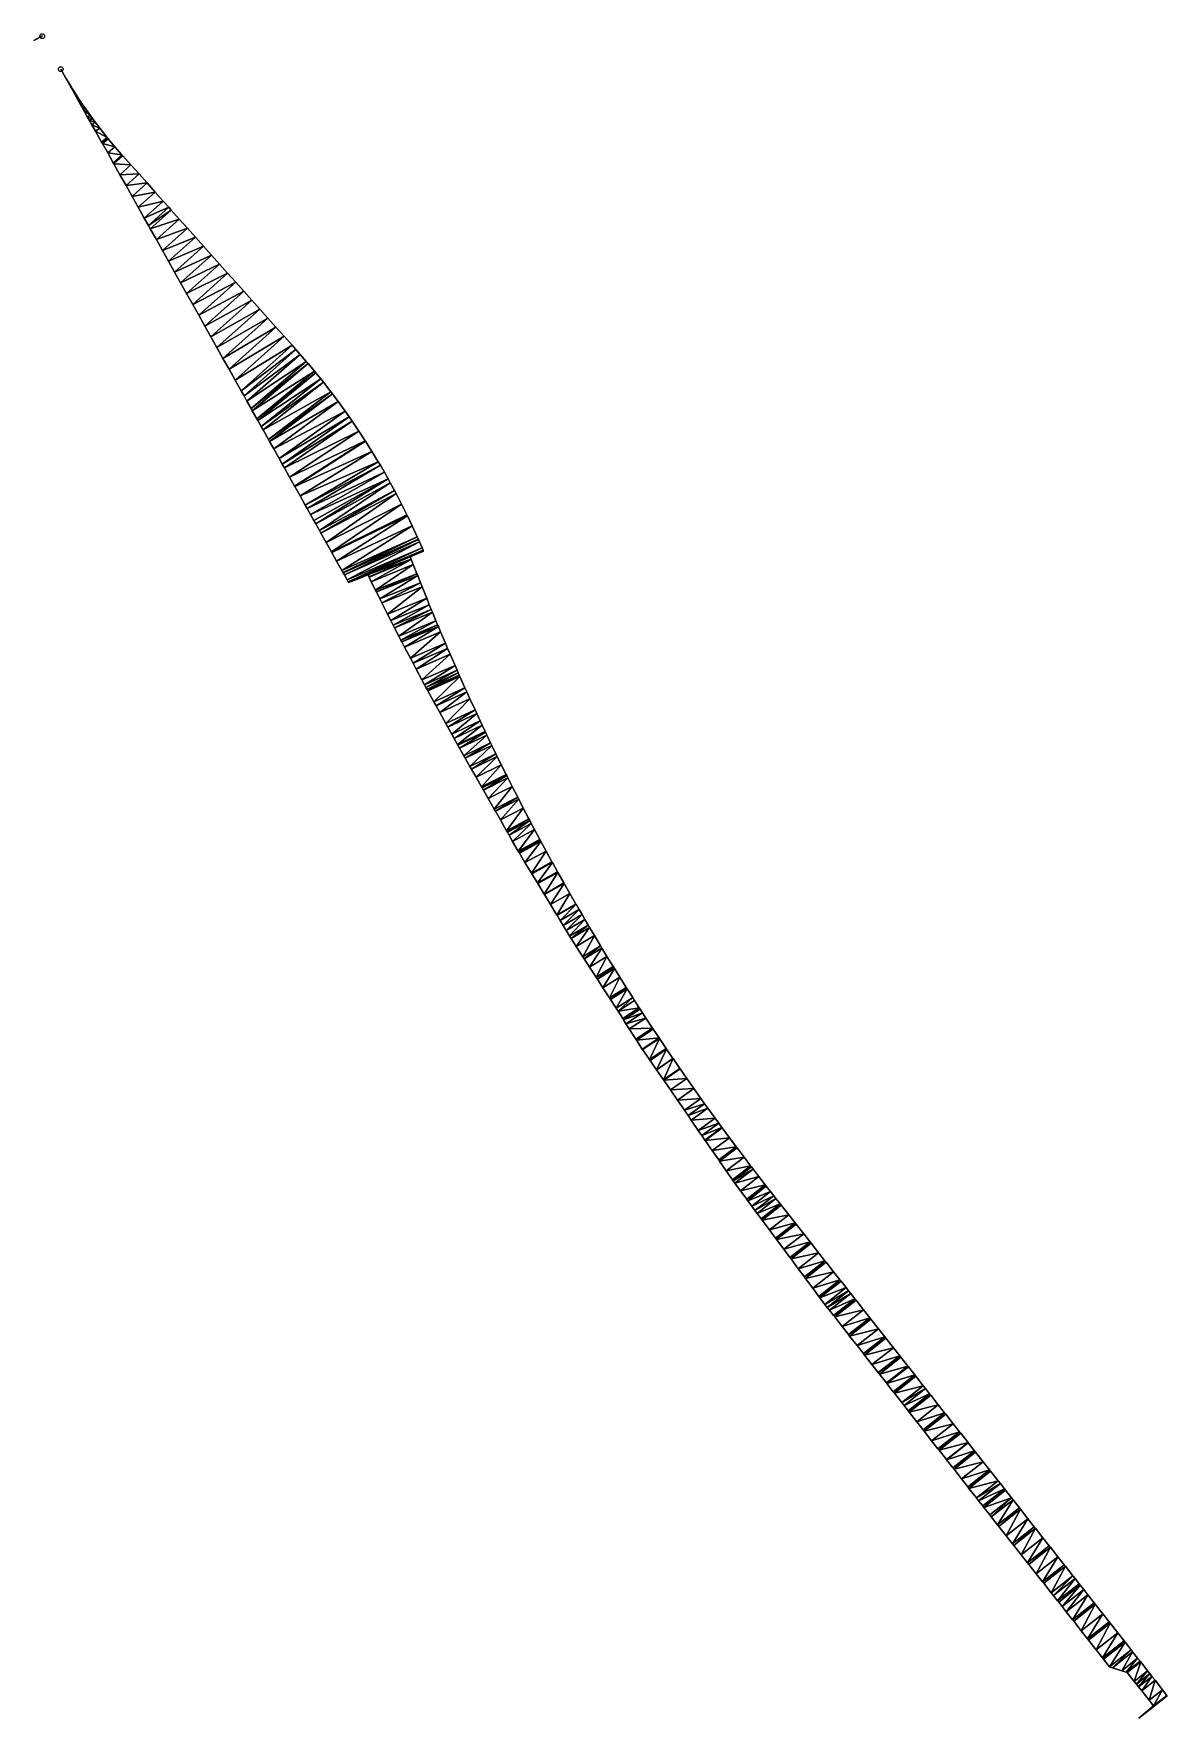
# Model space of a CAD drawing. Header units: metres. Extents: x 12119653 to 12120122, y 3531287 to 3531984.
import ezdxf

# ---------------------------------------------------------------- set-up
doc = ezdxf.new("R2010")
doc.units = ezdxf.units.M
for name, color, linetype in [('ELEM_01_COMPLETO', 8, 'Continuous'), ('ELEM_01_ESPESOR_RARO', 6, 'Continuous'), ('ELEM_01_INFERIOR', 1, 'Continuous'), ('ELEM_01_SUPERIOR', 3, 'Continuous'), ('ELEM_04_COMPLETO', 8, 'Continuous'), ('ELEM_04_INFERIOR', 1, 'Continuous'), ('ELEM_04_SUPERIOR', 3, 'Continuous')]:
    doc.layers.add(name, color=color, linetype=linetype)

msp = doc.modelspace()

# ---------------------------------------------------------------- linework, layer by layer
at = {"layer": 'ELEM_01_ESPESOR_RARO'}
for centre in [(12119656.96, 3531982.7, 15.96), (12119664.62, 3531969.03, 15.76)]:
    msp.add_circle(centre, 1, dxfattribs=at)

# ---------------------------------------------------------------- meshes
at = {"layer": 'ELEM_01_COMPLETO'}
mesh = msp.add_polyface(dxfattribs=at)
corners = [(12119669.32, 3531961.09, 15.47), (12119672.02, 3531956.88, 15.57), (12119672.02, 3531956.88, 15.4), (12119669.32, 3531961.09, 15.64), (12119669.14, 3531960.98, 15.63), (12119671.6, 3531956.6, 15.58), (12119669.14, 3531960.98, 15.46), (12119671.6, 3531956.6, 15.41), (12119669.06, 3531961.52, 15.47), (12119669.06, 3531961.52, 15.64), (12119668.89, 3531961.42, 15.64), (12119668.89, 3531961.42, 15.47), (12119666.73, 3531965.36, 15.53), (12119666.73, 3531965.36, 15.7), (12119666.69, 3531965.34, 15.68), (12119666.69, 3531965.34, 15.51), (12119664.62, 3531969.03, 15.59), (12119664.62, 3531969.03, 15.76), (12119664.62, 3531969.03, 15.72), (12119664.62, 3531969.03, 15.55), (12119656.96, 3531982.7, 15.96), (12119656.96, 3531982.7, 15.79), (12119656.91, 3531982.78, 15.79), (12119656.91, 3531982.78, 15.96), (12119656.96, 3531982.7, 15.87), (12119653.42, 3531980.83, 15.88), (12119653.42, 3531980.83, 15.71), (12119656.96, 3531982.7, 15.7)]
mesh.append_faces([[corners[k] for k in face] for face in [(0, 1, 2), (3, 1, 0), (4, 5, 1), (4, 1, 3), (5, 4, 6), (2, 6, 0), (6, 2, 7), (8, 3, 0), (9, 3, 8), (3, 10, 4), (10, 3, 9), (4, 10, 11), (4, 11, 6), (11, 0, 6), (11, 8, 0), (12, 9, 8), (13, 9, 12), (14, 10, 9), (13, 14, 9), (10, 14, 15), (10, 15, 11), (15, 8, 11), (15, 12, 8), (16, 13, 12), (17, 13, 16), (13, 17, 18), (18, 14, 13), (14, 18, 19), (14, 19, 15), (19, 12, 15), (16, 12, 19), (20, 21, 22), (23, 20, 22), (20, 23, 24), (25, 24, 23), (26, 27, 24), (26, 24, 25), (22, 21, 27), (26, 22, 27)]])
mesh = msp.add_polyface(dxfattribs=at)
corners = [(12119676.79, 3531949.96, 15.3), (12119677.73, 3531948.67, 15.44), (12119677.73, 3531948.67, 15.27), (12119676.79, 3531949.96, 15.47), (12119675.74, 3531949.21, 15.47), (12119676.54, 3531947.79, 15.45), (12119675.74, 3531949.21, 15.3), (12119676.54, 3531947.79, 15.28), (12119674.82, 3531952.74, 15.34), (12119674.82, 3531952.74, 15.51), (12119674.06, 3531952.21, 15.52), (12119674.06, 3531952.21, 15.35), (12119673.81, 3531954.2, 15.36), (12119673.81, 3531954.2, 15.53), (12119673.18, 3531953.77, 15.55), (12119673.18, 3531953.77, 15.38), (12119673.36, 3531954.87, 15.37), (12119673.36, 3531954.87, 15.54), (12119672.79, 3531954.48, 15.87), (12119672.79, 3531954.48, 15.7), (12119672.02, 3531956.88, 15.4), (12119672.02, 3531956.88, 15.57), (12119671.6, 3531956.6, 15.58), (12119671.6, 3531956.6, 15.41), (12119669.14, 3531960.98, 15.46)]
mesh.append_faces([[corners[k] for k in face] for face in [(0, 1, 2), (3, 1, 0), (3, 4, 1), (5, 4, 6), (6, 2, 7), (6, 0, 2), (8, 3, 0), (9, 3, 8), (3, 10, 4), (9, 10, 3), (4, 10, 11), (4, 11, 6), (11, 0, 6), (11, 8, 0), (12, 9, 8), (13, 9, 12), (9, 14, 10), (13, 14, 9), (10, 14, 15), (10, 15, 11), (15, 8, 11), (15, 12, 8), (16, 13, 12), (17, 13, 16), (17, 14, 13), (17, 18, 14), (14, 18, 19), (14, 19, 15), (16, 12, 15), (19, 16, 15), (20, 17, 16), (21, 17, 20), (22, 18, 17), (21, 22, 17), (19, 22, 23), (18, 22, 19), (23, 16, 19), (23, 20, 16), (22, 24, 23)]])
mesh = msp.add_polyface(dxfattribs=at)
corners = [(12119684.26, 3531940.23, 15.12), (12119687.04, 3531936.91, 15.22), (12119687.04, 3531936.91, 15.05), (12119684.26, 3531940.23, 15.29), (12119681.87, 3531938.28, 15.29), (12119684.07, 3531934.37, 15.22), (12119681.87, 3531938.28, 15.12), (12119683.84, 3531940.75, 15.13), (12119683.84, 3531940.75, 15.3), (12119681.53, 3531938.88, 15.3), (12119681.53, 3531938.88, 15.13), (12119680.73, 3531944.67, 15.2), (12119680.73, 3531944.67, 15.37), (12119679.03, 3531943.35, 15.37), (12119679.03, 3531943.35, 15.2), (12119678.88, 3531947.11, 15.25), (12119678.88, 3531947.11, 15.42), (12119677.5, 3531946.07, 15.42), (12119677.5, 3531946.07, 15.25), (12119677.73, 3531948.67, 15.27), (12119677.73, 3531948.67, 15.44), (12119676.54, 3531947.79, 15.45), (12119676.54, 3531947.79, 15.28), (12119675.74, 3531949.21, 15.47), (12119675.74, 3531949.21, 15.3)]
mesh.append_faces([[corners[k] for k in face] for face in [(0, 1, 2), (3, 1, 0), (4, 1, 3), (5, 4, 6), (6, 0, 2), (7, 3, 0), (8, 3, 7), (9, 4, 3), (9, 3, 8), (4, 9, 10), (4, 10, 6), (10, 7, 0), (6, 10, 0), (11, 8, 7), (12, 8, 11), (13, 9, 8), (13, 8, 12), (9, 13, 14), (9, 14, 10), (14, 11, 7), (10, 14, 7), (15, 12, 11), (16, 12, 15), (17, 13, 12), (17, 12, 16), (13, 17, 18), (13, 18, 14), (18, 15, 11), (14, 18, 11), (19, 16, 15), (20, 16, 19), (21, 17, 16), (20, 21, 16), (17, 21, 22), (17, 22, 18), (22, 19, 15), (18, 22, 15), (20, 23, 21), (21, 24, 22)]])
mesh = msp.add_polyface(dxfattribs=at)
corners = [(12119697, 3531925.7, 14.77), (12119700.33, 3531921.97, 14.83), (12119700.33, 3531921.97, 14.66), (12119697, 3531925.7, 14.94), (12119691.62, 3531920.89, 14.96), (12119691.62, 3531920.89, 14.79), (12119693.66, 3531929.42, 14.87), (12119693.66, 3531929.42, 15.04), (12119689.12, 3531925.36, 15.04), (12119689.12, 3531925.36, 14.87), (12119690.33, 3531933.15, 14.96), (12119690.33, 3531933.15, 15.13), (12119686.61, 3531929.83, 15.13), (12119686.61, 3531929.83, 14.96), (12119689.93, 3531933.6, 14.97), (12119689.93, 3531933.6, 15.14), (12119686.31, 3531930.37, 15.14), (12119686.31, 3531930.37, 14.97), (12119687.04, 3531936.91, 15.05), (12119687.04, 3531936.91, 15.22), (12119684.07, 3531934.37, 15.22), (12119684.07, 3531934.37, 15.05), (12119681.87, 3531938.28, 15.29), (12119681.87, 3531938.28, 15.12)]
mesh.append_faces([[corners[k] for k in face] for face in [(0, 1, 2), (3, 1, 0), (3, 4, 1), (5, 0, 2), (6, 3, 0), (7, 3, 6), (3, 8, 4), (8, 3, 7), (4, 8, 9), (4, 9, 5), (9, 0, 5), (9, 6, 0), (10, 7, 6), (11, 7, 10), (12, 8, 7), (12, 7, 11), (8, 12, 13), (8, 13, 9), (13, 10, 6), (9, 13, 6), (14, 11, 10), (15, 11, 14), (16, 12, 11), (16, 11, 15), (12, 16, 17), (12, 17, 13), (17, 14, 10), (13, 17, 10), (18, 15, 14), (19, 15, 18), (20, 16, 15), (20, 15, 19), (16, 20, 21), (16, 21, 17), (21, 18, 14), (17, 21, 14), (22, 20, 19), (20, 23, 21), (21, 23, 18)]])
mesh = msp.add_polyface(dxfattribs=at)
corners = [(12119713.66, 3531907.05, 14.35), (12119716.99, 3531903.33, 14.23), (12119713.66, 3531907.05, 14.18), (12119710.32, 3531910.78, 14.31), (12119710.32, 3531910.78, 14.48), (12119701.65, 3531903.03, 14.59), (12119701.65, 3531903.03, 14.42), (12119709.26, 3531911.97, 14.35), (12119709.26, 3531911.97, 14.52), (12119700.85, 3531904.45, 14.62), (12119700.85, 3531904.45, 14.45), (12119706.99, 3531914.51, 14.43), (12119706.99, 3531914.51, 14.6), (12119699.14, 3531907.49, 14.69), (12119699.14, 3531907.49, 14.52), (12119703.66, 3531918.24, 14.55), (12119703.66, 3531918.24, 14.72), (12119696.64, 3531911.96, 14.78), (12119696.64, 3531911.96, 14.61), (12119700.33, 3531921.97, 14.66), (12119700.33, 3531921.97, 14.83), (12119694.13, 3531916.43, 14.87), (12119694.13, 3531916.43, 14.7), (12119691.62, 3531920.89, 14.96), (12119691.62, 3531920.89, 14.79)]
mesh.append_faces([[corners[k] for k in face] for face in [(0, 1, 2), (3, 0, 2), (4, 0, 3), (4, 5, 0), (6, 3, 2), (7, 4, 3), (8, 4, 7), (4, 9, 5), (8, 9, 4), (10, 3, 6), (10, 7, 3), (11, 8, 7), (12, 8, 11), (8, 13, 9), (12, 13, 8), (9, 13, 14), (9, 14, 10), (14, 7, 10), (14, 11, 7), (15, 12, 11), (16, 12, 15), (12, 17, 13), (16, 17, 12), (13, 17, 18), (13, 18, 14), (18, 11, 14), (18, 15, 11), (19, 16, 15), (20, 16, 19), (16, 21, 17), (20, 21, 16), (17, 21, 22), (17, 22, 18), (22, 15, 18), (22, 19, 15), (20, 23, 21), (21, 23, 24), (21, 24, 22), (24, 19, 22)]])
mesh = msp.add_polyface(dxfattribs=at)
corners = [(12119716.99, 3531903.33, 14.23), (12119706.66, 3531894.09, 14.22), (12119706.66, 3531894.09, 14.39), (12119716.99, 3531903.33, 14.06), (12119721.69, 3531867.3, 13.74), (12119719.19, 3531871.76, 13.85), (12119719.19, 3531871.76, 13.68), (12119716.68, 3531876.23, 13.96), (12119716.68, 3531876.23, 13.79), (12119730.31, 3531888.41, 13.73), (12119714.17, 3531880.69, 14.07), (12119714.17, 3531880.69, 13.9), (12119726.98, 3531892.14, 13.85), (12119711.67, 3531885.16, 14.18), (12119711.67, 3531885.16, 14.01), (12119726.98, 3531892.14, 13.69), (12119723.65, 3531895.87, 13.98), (12119709.16, 3531889.63, 14.29), (12119720.32, 3531899.6, 14.1), (12119709.16, 3531889.63, 14.12), (12119723.65, 3531895.87, 13.81), (12119720.32, 3531899.6, 13.94), (12119713.66, 3531907.05, 14.18), (12119704.15, 3531898.56, 14.49), (12119713.66, 3531907.05, 14.35), (12119704.15, 3531898.56, 14.32), (12119701.65, 3531903.03, 14.59), (12119701.65, 3531903.03, 14.42), (12119700.85, 3531904.45, 14.62), (12119700.85, 3531904.45, 14.45)]
mesh.append_faces([[corners[k] for k in face] for face in [(0, 1, 2), (3, 1, 0), (4, 5, 6), (5, 7, 8), (5, 8, 6), (9, 10, 7), (7, 10, 11), (7, 11, 8), (12, 13, 10), (10, 13, 14), (10, 14, 11), (14, 15, 11), (16, 17, 13), (18, 17, 16), (13, 17, 19), (13, 19, 14), (19, 20, 14), (19, 21, 20), (3, 18, 21), (0, 18, 3), (18, 2, 17), (0, 2, 18), (17, 2, 1), (17, 1, 19), (1, 21, 19), (1, 3, 21), (22, 0, 3), (0, 23, 2), (24, 23, 0), (2, 23, 25), (2, 25, 1), (25, 3, 1), (25, 22, 3), (24, 26, 23), (23, 26, 27), (23, 27, 25), (27, 22, 25), (26, 28, 29), (26, 29, 27)]])
mesh = msp.add_polyface(dxfattribs=at)
corners = [(12119746.97, 3531869.77, 12.94), (12119750.31, 3531866.04, 12.98), (12119750.31, 3531866.04, 12.81), (12119746.97, 3531869.77, 13.1), (12119743.64, 3531873.5, 13.06), (12119743.64, 3531873.5, 13.23), (12119726.7, 3531858.36, 13.33), (12119740.31, 3531877.23, 13.19), (12119740.31, 3531877.23, 13.35), (12119724.2, 3531862.83, 13.62), (12119724.2, 3531862.83, 13.45), (12119736.98, 3531880.96, 13.31), (12119736.98, 3531880.96, 13.48), (12119721.69, 3531867.3, 13.74), (12119721.69, 3531867.3, 13.57), (12119733.65, 3531884.69, 13.44), (12119733.65, 3531884.69, 13.6), (12119719.19, 3531871.76, 13.85), (12119719.19, 3531871.76, 13.68), (12119730.31, 3531888.41, 13.56), (12119730.31, 3531888.41, 13.73), (12119716.68, 3531876.23, 13.96), (12119716.68, 3531876.23, 13.79), (12119726.98, 3531892.14, 13.69), (12119726.98, 3531892.14, 13.85), (12119714.17, 3531880.69, 14.07), (12119714.17, 3531880.69, 13.9), (12119723.65, 3531895.87, 13.81), (12119723.65, 3531895.87, 13.98), (12119711.67, 3531885.16, 14.18), (12119711.67, 3531885.16, 14.01), (12119720.32, 3531899.6, 13.94), (12119720.32, 3531899.6, 14.1)]
mesh.append_faces([[corners[k] for k in face] for face in [(0, 1, 2), (3, 1, 0), (4, 3, 0), (5, 3, 4), (6, 4, 0), (7, 5, 4), (8, 5, 7), (8, 9, 5), (10, 7, 4), (11, 8, 7), (12, 8, 11), (8, 13, 9), (12, 13, 8), (14, 7, 10), (14, 11, 7), (15, 12, 11), (16, 12, 15), (12, 17, 13), (16, 17, 12), (13, 18, 14), (18, 11, 14), (18, 15, 11), (19, 16, 15), (20, 16, 19), (16, 21, 17), (20, 21, 16), (22, 15, 18), (22, 19, 15), (23, 20, 19), (24, 20, 23), (24, 25, 20), (26, 19, 22), (26, 23, 19), (27, 24, 23), (28, 24, 27), (28, 29, 24), (30, 27, 23), (31, 28, 27), (32, 28, 31)]])
mesh = msp.add_polyface(dxfattribs=at)
corners = [(12119753.64, 3531862.32, 12.85), (12119734.22, 3531844.96, 12.96), (12119734.22, 3531844.96, 13.13), (12119753.64, 3531862.32, 12.69), (12119763.62, 3531851.12, 12.31), (12119766.15, 3531848.21, 12.38), (12119766.15, 3531848.21, 12.21), (12119763.62, 3531851.12, 12.48), (12119761.87, 3531853.11, 12.38), (12119761.87, 3531853.11, 12.54), (12119760.3, 3531854.86, 12.44), (12119760.3, 3531854.86, 12.6), (12119756.97, 3531858.59, 12.56), (12119756.97, 3531858.59, 12.73), (12119736.72, 3531840.5, 13), (12119736.72, 3531840.5, 12.83), (12119750.31, 3531866.04, 12.81), (12119750.31, 3531866.04, 12.98), (12119731.71, 3531849.43, 13.26), (12119731.71, 3531849.43, 13.09), (12119729.21, 3531853.9, 13.38), (12119746.97, 3531869.77, 13.1), (12119729.21, 3531853.9, 13.21), (12119746.97, 3531869.77, 12.94), (12119726.7, 3531858.36, 13.5), (12119743.64, 3531873.5, 13.23), (12119726.7, 3531858.36, 13.33), (12119724.2, 3531862.83, 13.62), (12119724.2, 3531862.83, 13.45), (12119743.64, 3531873.5, 13.06), (12119721.69, 3531867.3, 13.74), (12119721.69, 3531867.3, 13.57)]
mesh.append_faces([[corners[k] for k in face] for face in [(0, 1, 2), (3, 1, 0), (4, 5, 6), (7, 5, 4), (8, 7, 4), (9, 7, 8), (10, 9, 8), (11, 9, 10), (12, 11, 10), (13, 11, 12), (13, 14, 11), (15, 12, 10), (3, 13, 12), (0, 13, 3), (0, 2, 13), (1, 3, 12), (16, 0, 3), (17, 0, 16), (0, 18, 2), (17, 18, 0), (19, 3, 1), (19, 16, 3), (17, 20, 18), (21, 20, 17), (18, 20, 22), (18, 22, 19), (22, 16, 19), (22, 23, 16), (21, 24, 20), (25, 24, 21), (20, 24, 26), (20, 26, 22), (26, 23, 22), (25, 27, 24), (24, 27, 28), (24, 28, 26), (28, 29, 26), (27, 30, 31), (27, 31, 28)]])
mesh = msp.add_polyface(dxfattribs=at)
corners = [(12119770.09, 3531843.5, 12.23), (12119746.09, 3531823.8, 12.51), (12119772.12, 3531841.01, 12.15), (12119746.09, 3531823.8, 12.34), (12119770.09, 3531843.5, 12.06), (12119772.12, 3531841.01, 11.98), (12119769.6, 3531844.1, 12.25), (12119745.74, 3531824.42, 12.53), (12119745.74, 3531824.42, 12.36), (12119769.6, 3531844.1, 12.08), (12119743.85, 3531827.78, 12.63), (12119766.89, 3531847.34, 12.35), (12119743.85, 3531827.78, 12.46), (12119766.89, 3531847.34, 12.19), (12119743.34, 3531828.7, 12.66), (12119766.15, 3531848.21, 12.38), (12119743.34, 3531828.7, 12.49), (12119766.15, 3531848.21, 12.21), (12119741.6, 3531831.79, 12.75), (12119763.62, 3531851.12, 12.48), (12119741.6, 3531831.79, 12.58), (12119763.62, 3531851.12, 12.31), (12119740.41, 3531833.93, 12.81), (12119761.87, 3531853.11, 12.54), (12119740.41, 3531833.93, 12.64), (12119761.87, 3531853.11, 12.38), (12119739.23, 3531836.03, 12.87), (12119760.3, 3531854.86, 12.6), (12119739.23, 3531836.03, 12.7), (12119760.3, 3531854.86, 12.44), (12119736.72, 3531840.5, 13), (12119736.72, 3531840.5, 12.83), (12119756.97, 3531858.59, 12.73), (12119734.22, 3531844.96, 13.13), (12119734.22, 3531844.96, 12.96), (12119756.97, 3531858.59, 12.56), (12119731.71, 3531849.43, 13.26), (12119731.71, 3531849.43, 13.09)]
mesh.append_faces([[corners[k] for k in face] for face in [(0, 1, 2), (3, 4, 5), (6, 7, 0), (8, 9, 4), (6, 10, 7), (11, 10, 6), (12, 9, 8), (12, 13, 9), (11, 14, 10), (15, 14, 11), (16, 13, 12), (16, 17, 13), (15, 18, 14), (19, 18, 15), (14, 18, 20), (20, 17, 16), (20, 21, 17), (19, 22, 18), (23, 22, 19), (18, 22, 24), (18, 24, 20), (24, 21, 20), (24, 25, 21), (23, 26, 22), (27, 26, 23), (22, 26, 28), (22, 28, 24), (28, 25, 24), (28, 29, 25), (27, 30, 26), (26, 30, 31), (26, 31, 28), (31, 29, 28), (32, 33, 30), (30, 33, 34), (30, 34, 31), (34, 35, 31), (33, 36, 37), (33, 37, 34)]])
mesh = msp.add_polyface(dxfattribs=at)
corners = [(12119787.93, 3531819.4, 11.69), (12119790.58, 3531815.35, 11.66), (12119787.93, 3531819.4, 11.53), (12119785.13, 3531823.54, 11.58), (12119785.13, 3531823.54, 11.75), (12119783.97, 3531825.21, 11.6), (12119783.97, 3531825.21, 11.77), (12119756.2, 3531805.77, 11.93), (12119756.2, 3531805.77, 11.76), (12119782.26, 3531827.63, 11.65), (12119782.26, 3531827.63, 11.81), (12119754.91, 3531808.08, 12.01), (12119754.91, 3531808.08, 11.84), (12119779.32, 3531831.67, 11.73), (12119779.32, 3531831.67, 11.89), (12119752.72, 3531811.99, 12.14), (12119752.72, 3531811.99, 11.97), (12119776.97, 3531834.8, 11.8), (12119776.97, 3531834.8, 11.97), (12119751, 3531815.05, 12.23), (12119751, 3531815.05, 12.06), (12119776.31, 3531835.67, 11.83), (12119776.31, 3531835.67, 11.99), (12119750.52, 3531815.9, 12.26), (12119750.52, 3531815.9, 12.09), (12119773.23, 3531839.61, 11.94), (12119773.23, 3531839.61, 12.1), (12119748.31, 3531819.84, 12.39), (12119748.31, 3531819.84, 12.22), (12119772.12, 3531841.01, 11.98), (12119772.12, 3531841.01, 12.15), (12119747.51, 3531821.26, 12.43), (12119747.51, 3531821.26, 12.26), (12119770.09, 3531843.5, 12.06), (12119770.09, 3531843.5, 12.23), (12119769.6, 3531844.1, 12.08), (12119769.6, 3531844.1, 12.25), (12119766.89, 3531847.34, 12.19), (12119766.89, 3531847.34, 12.35), (12119766.15, 3531848.21, 12.21), (12119766.15, 3531848.21, 12.38)]
mesh.append_faces([[corners[k] for k in face] for face in [(0, 1, 2), (3, 0, 2), (4, 0, 3), (5, 4, 3), (6, 4, 5), (6, 7, 4), (8, 5, 3), (9, 6, 5), (10, 6, 9), (10, 11, 6), (12, 9, 5), (13, 10, 9), (14, 10, 13), (14, 15, 10), (16, 13, 9), (17, 14, 13), (18, 14, 17), (18, 19, 14), (20, 17, 13), (21, 18, 17), (22, 18, 21), (22, 23, 18), (24, 21, 17), (25, 22, 21), (26, 22, 25), (26, 27, 22), (28, 25, 21), (29, 26, 25), (30, 26, 29), (30, 31, 26), (32, 29, 25), (33, 30, 29), (34, 30, 33), (35, 34, 33), (36, 34, 35), (37, 36, 35), (38, 36, 37), (39, 38, 37), (40, 38, 39)]])
mesh = msp.add_polyface(dxfattribs=at)
corners = [(12119761.36, 3531796.57, 11.62), (12119759.26, 3531800.32, 11.75), (12119759.26, 3531800.32, 11.58), (12119757.09, 3531804.19, 11.88), (12119757.09, 3531804.19, 11.71), (12119756.2, 3531805.77, 11.93), (12119756.2, 3531805.77, 11.76), (12119754.91, 3531808.08, 12.01), (12119754.91, 3531808.08, 11.84), (12119782.26, 3531827.63, 11.81), (12119752.72, 3531811.99, 12.14), (12119752.72, 3531811.99, 11.97), (12119779.32, 3531831.67, 11.89), (12119751, 3531815.05, 12.23), (12119751, 3531815.05, 12.06), (12119779.32, 3531831.67, 11.73), (12119776.97, 3531834.8, 11.97), (12119750.52, 3531815.9, 12.26), (12119750.52, 3531815.9, 12.09), (12119776.97, 3531834.8, 11.8), (12119776.31, 3531835.67, 11.99), (12119748.31, 3531819.84, 12.39), (12119748.31, 3531819.84, 12.22), (12119776.31, 3531835.67, 11.83), (12119773.23, 3531839.61, 12.1), (12119747.51, 3531821.26, 12.43), (12119747.51, 3531821.26, 12.26), (12119773.23, 3531839.61, 11.94), (12119772.12, 3531841.01, 12.15), (12119746.09, 3531823.8, 12.51), (12119746.09, 3531823.8, 12.34), (12119772.12, 3531841.01, 11.98), (12119770.09, 3531843.5, 12.23), (12119745.74, 3531824.42, 12.53), (12119745.74, 3531824.42, 12.36), (12119770.09, 3531843.5, 12.06), (12119743.85, 3531827.78, 12.63), (12119743.85, 3531827.78, 12.46), (12119743.34, 3531828.7, 12.66), (12119743.34, 3531828.7, 12.49), (12119741.6, 3531831.79, 12.58)]
mesh.append_faces([[corners[k] for k in face] for face in [(0, 1, 2), (1, 3, 4), (1, 4, 2), (3, 5, 6), (3, 6, 4), (5, 7, 8), (5, 8, 6), (9, 10, 7), (7, 10, 11), (7, 11, 8), (12, 13, 10), (10, 13, 14), (10, 14, 11), (14, 15, 11), (16, 17, 13), (13, 17, 18), (13, 18, 14), (18, 19, 14), (20, 21, 17), (17, 21, 22), (17, 22, 18), (22, 23, 18), (24, 25, 21), (21, 25, 26), (21, 26, 22), (26, 27, 22), (28, 29, 25), (25, 29, 30), (25, 30, 26), (30, 31, 26), (32, 33, 29), (29, 33, 34), (29, 34, 30), (34, 35, 30), (33, 36, 37), (33, 37, 34), (36, 38, 39), (36, 39, 37), (38, 40, 39)]])
mesh = msp.add_polyface(dxfattribs=at)
corners = [(12119800.03, 3531799.6, 11.65), (12119800.9, 3531798.03, 11.49), (12119800.03, 3531799.6, 11.48), (12119798.45, 3531802.39, 11.63), (12119798.45, 3531802.39, 11.47), (12119796.8, 3531805.23, 11.63), (12119796.8, 3531805.23, 11.46), (12119795.93, 3531806.71, 11.63), (12119795.93, 3531806.71, 11.46), (12119765.76, 3531788.74, 11.32), (12119765.76, 3531788.74, 11.15), (12119793.33, 3531810.98, 11.47), (12119793.33, 3531810.98, 11.63), (12119763.59, 3531792.59, 11.49), (12119763.59, 3531792.59, 11.32), (12119790.67, 3531815.21, 11.49), (12119790.67, 3531815.21, 11.66), (12119761.43, 3531796.45, 11.62), (12119761.43, 3531796.45, 11.45), (12119790.58, 3531815.35, 11.49), (12119790.58, 3531815.35, 11.66), (12119761.36, 3531796.57, 11.62), (12119761.36, 3531796.57, 11.45), (12119787.93, 3531819.4, 11.53), (12119759.26, 3531800.32, 11.75), (12119787.93, 3531819.4, 11.69), (12119759.26, 3531800.32, 11.58), (12119757.09, 3531804.19, 11.88), (12119785.13, 3531823.54, 11.75), (12119757.09, 3531804.19, 11.71), (12119785.13, 3531823.54, 11.58), (12119756.2, 3531805.77, 11.93), (12119756.2, 3531805.77, 11.76), (12119754.91, 3531808.08, 12.01), (12119783.97, 3531825.21, 11.77), (12119754.91, 3531808.08, 11.84), (12119783.97, 3531825.21, 11.6), (12119752.72, 3531811.99, 11.97), (12119782.26, 3531827.63, 11.65)]
mesh.append_faces([[corners[k] for k in face] for face in [(0, 1, 2), (3, 0, 2), (3, 2, 4), (5, 3, 4), (5, 4, 6), (7, 5, 6), (7, 6, 8), (7, 9, 5), (10, 8, 6), (11, 7, 8), (12, 7, 11), (13, 7, 12), (14, 11, 8), (15, 12, 11), (16, 12, 15), (17, 13, 12), (17, 12, 16), (18, 15, 11), (14, 18, 11), (16, 15, 19), (20, 16, 19), (21, 17, 16), (21, 16, 20), (22, 19, 15), (18, 22, 15), (23, 20, 19), (24, 21, 20), (25, 24, 20), (26, 23, 19), (22, 26, 19), (27, 24, 25), (28, 27, 25), (29, 30, 23), (26, 29, 23), (31, 27, 28), (29, 32, 30), (33, 31, 34), (32, 35, 36), (37, 38, 35)]])
mesh = msp.add_polyface(dxfattribs=at)
corners = [(12119772.24, 3531777.19, 10.83), (12119774.4, 3531773.33, 10.67), (12119803.28, 3531793.63, 11.68), (12119774.4, 3531773.33, 10.5), (12119772.24, 3531777.19, 10.66), (12119803.28, 3531793.63, 11.51), (12119771.62, 3531778.28, 10.88), (12119802.61, 3531794.88, 11.67), (12119771.62, 3531778.28, 10.71), (12119802.61, 3531794.88, 11.51), (12119770.08, 3531781.04, 11), (12119800.9, 3531798.03, 11.66), (12119770.08, 3531781.04, 10.83), (12119800.9, 3531798.03, 11.49), (12119800.03, 3531799.6, 11.65), (12119769.3, 3531782.42, 11.06), (12119769.3, 3531782.42, 10.89), (12119800.03, 3531799.6, 11.48), (12119767.92, 3531784.89, 11.16), (12119798.45, 3531802.39, 11.63), (12119767.92, 3531784.89, 10.99), (12119798.45, 3531802.39, 11.47), (12119766.5, 3531787.42, 11.27), (12119796.8, 3531805.23, 11.63), (12119766.5, 3531787.42, 11.1), (12119796.8, 3531805.23, 11.46), (12119765.76, 3531788.74, 11.32), (12119765.76, 3531788.74, 11.15), (12119763.59, 3531792.59, 11.49), (12119795.93, 3531806.71, 11.63), (12119763.59, 3531792.59, 11.32), (12119795.93, 3531806.71, 11.46), (12119761.43, 3531796.45, 11.62), (12119761.43, 3531796.45, 11.45), (12119761.36, 3531796.57, 11.62), (12119761.36, 3531796.57, 11.45), (12119759.26, 3531800.32, 11.58)]
mesh.append_faces([[corners[k] for k in face] for face in [(0, 1, 2), (3, 4, 5), (6, 0, 7), (4, 8, 9), (10, 6, 11), (6, 10, 12), (6, 12, 8), (8, 12, 13), (14, 10, 11), (15, 10, 14), (10, 15, 16), (10, 16, 12), (12, 16, 17), (12, 17, 13), (18, 15, 14), (19, 18, 14), (15, 18, 20), (15, 20, 16), (20, 21, 17), (16, 20, 17), (22, 18, 19), (23, 22, 19), (18, 22, 24), (18, 24, 20), (24, 25, 21), (20, 24, 21), (26, 22, 23), (22, 26, 27), (22, 27, 24), (24, 27, 25), (28, 26, 29), (26, 28, 30), (26, 30, 27), (27, 30, 31), (28, 32, 33), (28, 33, 30), (32, 34, 35), (32, 35, 33), (34, 36, 35)]])
mesh = msp.add_polyface(dxfattribs=at)
corners = [(12119812.99, 3531773.53, 11.79), (12119814.05, 3531771.08, 11.64), (12119812.99, 3531773.53, 11.63), (12119812.51, 3531774.61, 11.79), (12119812.51, 3531774.61, 11.62), (12119812.49, 3531774.66, 11.79), (12119812.49, 3531774.66, 11.62), (12119812.04, 3531775.66, 11.78), (12119812.04, 3531775.66, 11.61), (12119809.97, 3531780.21, 11.76), (12119809.97, 3531780.21, 11.59), (12119780.9, 3531761.74, 9.83), (12119808.01, 3531784.31, 11.73), (12119808.01, 3531784.31, 11.57), (12119778.73, 3531765.61, 10.25), (12119778.73, 3531765.61, 10.08), (12119807.91, 3531784.52, 11.73), (12119807.91, 3531784.52, 11.57), (12119776.76, 3531769.12, 10.48), (12119776.76, 3531769.12, 10.31), (12119807.81, 3531784.72, 11.73), (12119807.81, 3531784.72, 11.56), (12119776.66, 3531769.3, 10.49), (12119776.66, 3531769.3, 10.32), (12119805.58, 3531789.19, 11.71), (12119805.58, 3531789.19, 11.54), (12119776.56, 3531769.48, 10.5), (12119776.56, 3531769.48, 10.33), (12119803.28, 3531793.63, 11.68), (12119803.28, 3531793.63, 11.51), (12119774.4, 3531773.33, 10.67), (12119774.4, 3531773.33, 10.5), (12119802.61, 3531794.88, 11.67), (12119802.61, 3531794.88, 11.51), (12119772.24, 3531777.19, 10.83), (12119772.24, 3531777.19, 10.66), (12119800.9, 3531798.03, 11.66), (12119800.9, 3531798.03, 11.49), (12119771.62, 3531778.28, 10.88), (12119771.62, 3531778.28, 10.71), (12119800.03, 3531799.6, 11.65)]
mesh.append_faces([[corners[k] for k in face] for face in [(0, 1, 2), (3, 0, 2), (3, 2, 4), (5, 3, 4), (5, 4, 6), (7, 5, 6), (7, 6, 8), (9, 7, 8), (9, 8, 10), (11, 10, 8), (12, 9, 10), (12, 10, 13), (12, 14, 9), (15, 13, 10), (16, 12, 13), (16, 13, 17), (16, 18, 12), (19, 17, 13), (20, 16, 17), (20, 17, 21), (20, 22, 16), (23, 21, 17), (24, 20, 21), (24, 21, 25), (24, 26, 20), (27, 25, 21), (28, 24, 25), (28, 25, 29), (28, 30, 24), (31, 29, 25), (32, 28, 29), (32, 29, 33), (32, 34, 28), (35, 33, 29), (36, 32, 33), (36, 33, 37), (36, 38, 32), (39, 37, 33), (40, 36, 37)]])
mesh = msp.add_polyface(dxfattribs=at)
corners = [(12119783.67, 3531756.8, 9.68), (12119787.98, 3531758.5, 9.68), (12119787.98, 3531758.5, 9.85), (12119783.67, 3531756.8, 9.51), (12119783.52, 3531757.07, 9.69), (12119783.52, 3531757.07, 9.52), (12119783.08, 3531757.85, 9.74), (12119783.08, 3531757.85, 9.57), (12119781.92, 3531759.93, 9.88), (12119781.92, 3531759.93, 9.71), (12119781.4, 3531760.84, 9.94), (12119781.4, 3531760.84, 9.77), (12119781.38, 3531760.88, 9.94), (12119781.38, 3531760.88, 9.77), (12119780.9, 3531761.74, 10), (12119812.04, 3531775.66, 11.78), (12119780.9, 3531761.74, 9.83), (12119778.73, 3531765.61, 10.25), (12119809.97, 3531780.21, 11.76), (12119778.73, 3531765.61, 10.08), (12119809.97, 3531780.21, 11.59), (12119776.76, 3531769.12, 10.48), (12119808.01, 3531784.31, 11.73), (12119776.76, 3531769.12, 10.31), (12119808.01, 3531784.31, 11.57), (12119776.66, 3531769.3, 10.49), (12119807.91, 3531784.52, 11.73), (12119776.66, 3531769.3, 10.32), (12119807.91, 3531784.52, 11.57), (12119776.56, 3531769.48, 10.5), (12119807.81, 3531784.72, 11.73), (12119776.56, 3531769.48, 10.33), (12119807.81, 3531784.72, 11.56), (12119774.4, 3531773.33, 10.67), (12119805.58, 3531789.19, 11.71), (12119774.4, 3531773.33, 10.5), (12119805.58, 3531789.19, 11.54), (12119772.24, 3531777.19, 10.83), (12119772.24, 3531777.19, 10.66), (12119771.62, 3531778.28, 10.88), (12119771.62, 3531778.28, 10.71)]
mesh.append_faces([[corners[k] for k in face] for face in [(0, 1, 2), (3, 1, 0), (0, 4, 5), (0, 5, 3), (4, 6, 7), (4, 7, 5), (6, 8, 9), (6, 9, 7), (8, 10, 11), (8, 11, 9), (10, 12, 13), (10, 13, 11), (14, 12, 15), (12, 14, 16), (12, 16, 13), (17, 14, 18), (14, 17, 19), (14, 19, 16), (16, 19, 20), (21, 17, 22), (17, 21, 23), (17, 23, 19), (19, 23, 24), (25, 21, 26), (21, 25, 27), (21, 27, 23), (23, 27, 28), (29, 25, 30), (25, 29, 31), (25, 31, 27), (27, 31, 32), (33, 29, 34), (29, 33, 35), (29, 35, 31), (31, 35, 36), (33, 37, 38), (33, 38, 35), (37, 39, 40), (37, 40, 38)]])
mesh = msp.add_polyface(dxfattribs=at)
corners = [(12119787.98, 3531758.5, 9.85), (12119814.62, 3531769.73, 11.65), (12119814.62, 3531769.73, 11.81), (12119787.98, 3531758.5, 9.68), (12119814.44, 3531770.16, 11.64), (12119783.52, 3531757.07, 9.52), (12119783.52, 3531757.07, 9.69), (12119814.44, 3531770.16, 11.81), (12119814.57, 3531769.84, 11.81), (12119814.57, 3531769.84, 11.65), (12119783.67, 3531756.8, 9.68), (12119783.67, 3531756.8, 9.51), (12119814.05, 3531771.08, 11.81), (12119814.05, 3531771.08, 11.64), (12119783.08, 3531757.85, 9.74), (12119783.08, 3531757.85, 9.57), (12119812.99, 3531773.53, 11.79), (12119781.92, 3531759.93, 9.88), (12119781.92, 3531759.93, 9.71), (12119812.99, 3531773.53, 11.63), (12119812.51, 3531774.61, 11.79), (12119781.4, 3531760.84, 9.94), (12119781.4, 3531760.84, 9.77), (12119812.51, 3531774.61, 11.62), (12119812.49, 3531774.66, 11.79), (12119781.38, 3531760.88, 9.94), (12119781.38, 3531760.88, 9.77), (12119812.49, 3531774.66, 11.62), (12119812.04, 3531775.66, 11.78), (12119780.9, 3531761.74, 9.83), (12119812.04, 3531775.66, 11.61), (12119809.97, 3531780.21, 11.76), (12119780.9, 3531761.74, 10)]
mesh.append_faces([[corners[k] for k in face] for face in [(0, 1, 2), (3, 1, 0), (4, 5, 6), (4, 6, 7), (8, 2, 1), (8, 1, 9), (8, 0, 2), (8, 10, 0), (3, 9, 1), (11, 9, 3), (7, 8, 9), (7, 9, 4), (7, 10, 8), (6, 10, 7), (11, 5, 4), (11, 4, 9), (12, 7, 4), (12, 4, 13), (12, 6, 7), (14, 6, 12), (5, 15, 13), (5, 13, 4), (16, 12, 13), (16, 14, 12), (17, 14, 16), (15, 18, 19), (15, 19, 13), (20, 17, 16), (21, 17, 20), (18, 22, 23), (18, 23, 19), (24, 21, 20), (25, 21, 24), (22, 26, 27), (22, 27, 23), (28, 25, 24), (26, 29, 30), (26, 30, 27), (31, 32, 28)]])
at = {"layer": 'ELEM_01_INFERIOR'}
mesh = msp.add_polyface(dxfattribs=at)
corners = [(12119787.98, 3531758.5, 9.68), (12119814.57, 3531769.84, 11.65), (12119814.62, 3531769.73, 11.65), (12119783.67, 3531756.8, 9.51), (12119783.52, 3531757.07, 9.52), (12119814.44, 3531770.16, 11.64), (12119783.08, 3531757.85, 9.57), (12119814.05, 3531771.08, 11.64), (12119781.92, 3531759.93, 9.71), (12119812.99, 3531773.53, 11.63), (12119781.4, 3531760.84, 9.77), (12119812.51, 3531774.61, 11.62), (12119781.38, 3531760.88, 9.77), (12119812.49, 3531774.66, 11.62), (12119780.9, 3531761.74, 9.83), (12119812.04, 3531775.66, 11.61), (12119778.73, 3531765.61, 10.08), (12119809.97, 3531780.21, 11.59), (12119776.76, 3531769.12, 10.31), (12119808.01, 3531784.31, 11.57), (12119776.66, 3531769.3, 10.32), (12119807.91, 3531784.52, 11.57), (12119776.56, 3531769.48, 10.33), (12119807.81, 3531784.72, 11.56), (12119774.4, 3531773.33, 10.5), (12119805.58, 3531789.19, 11.54), (12119772.24, 3531777.19, 10.66), (12119803.28, 3531793.63, 11.51), (12119771.62, 3531778.28, 10.71), (12119802.61, 3531794.88, 11.51), (12119770.08, 3531781.04, 10.83), (12119800.9, 3531798.03, 11.49), (12119769.3, 3531782.42, 10.89), (12119800.03, 3531799.6, 11.48), (12119767.92, 3531784.89, 10.99), (12119798.45, 3531802.39, 11.47), (12119766.5, 3531787.42, 11.1), (12119796.8, 3531805.23, 11.46), (12119765.76, 3531788.74, 11.15), (12119795.93, 3531806.71, 11.46), (12119763.59, 3531792.59, 11.32), (12119793.33, 3531810.98, 11.47), (12119761.43, 3531796.45, 11.45), (12119790.67, 3531815.21, 11.49), (12119761.36, 3531796.57, 11.45), (12119790.58, 3531815.35, 11.49), (12119759.26, 3531800.32, 11.58), (12119787.93, 3531819.4, 11.53), (12119757.09, 3531804.19, 11.71), (12119785.13, 3531823.54, 11.58), (12119756.2, 3531805.77, 11.76), (12119783.97, 3531825.21, 11.6), (12119754.91, 3531808.08, 11.84), (12119782.26, 3531827.63, 11.65), (12119752.72, 3531811.99, 11.97), (12119779.32, 3531831.67, 11.73), (12119751, 3531815.05, 12.06), (12119776.97, 3531834.8, 11.8), (12119750.52, 3531815.9, 12.09), (12119776.31, 3531835.67, 11.83), (12119748.31, 3531819.84, 12.22), (12119773.23, 3531839.61, 11.94), (12119747.51, 3531821.26, 12.26), (12119772.12, 3531841.01, 11.98), (12119746.09, 3531823.8, 12.34), (12119770.09, 3531843.5, 12.06), (12119745.74, 3531824.42, 12.36), (12119769.6, 3531844.1, 12.08), (12119743.85, 3531827.78, 12.46), (12119766.89, 3531847.34, 12.19), (12119743.34, 3531828.7, 12.49), (12119766.15, 3531848.21, 12.21), (12119741.6, 3531831.79, 12.58), (12119763.62, 3531851.12, 12.31), (12119740.41, 3531833.93, 12.64), (12119761.87, 3531853.11, 12.38), (12119739.23, 3531836.03, 12.7), (12119760.3, 3531854.86, 12.44), (12119736.72, 3531840.5, 12.83), (12119756.97, 3531858.59, 12.56), (12119734.22, 3531844.96, 12.96), (12119753.64, 3531862.32, 12.69), (12119731.71, 3531849.43, 13.09), (12119750.31, 3531866.04, 12.81), (12119729.21, 3531853.9, 13.21), (12119746.97, 3531869.77, 12.94), (12119726.7, 3531858.36, 13.33), (12119743.64, 3531873.5, 13.06), (12119724.2, 3531862.83, 13.45), (12119740.31, 3531877.23, 13.19), (12119721.69, 3531867.3, 13.57), (12119736.98, 3531880.96, 13.31), (12119719.19, 3531871.76, 13.68), (12119733.65, 3531884.69, 13.44), (12119716.68, 3531876.23, 13.79), (12119730.31, 3531888.41, 13.56), (12119714.17, 3531880.69, 13.9), (12119726.98, 3531892.14, 13.69), (12119711.67, 3531885.16, 14.01), (12119723.65, 3531895.87, 13.81), (12119709.16, 3531889.63, 14.12), (12119720.32, 3531899.6, 13.94), (12119706.66, 3531894.09, 14.22), (12119716.99, 3531903.33, 14.06), (12119704.15, 3531898.56, 14.32), (12119713.66, 3531907.05, 14.18), (12119701.65, 3531903.03, 14.42), (12119710.32, 3531910.78, 14.31), (12119700.85, 3531904.45, 14.45), (12119709.26, 3531911.97, 14.35), (12119699.14, 3531907.49, 14.52), (12119706.99, 3531914.51, 14.43), (12119696.64, 3531911.96, 14.61), (12119703.66, 3531918.24, 14.55), (12119694.13, 3531916.43, 14.7), (12119700.33, 3531921.97, 14.66), (12119691.62, 3531920.89, 14.79), (12119697, 3531925.7, 14.77), (12119689.12, 3531925.36, 14.87), (12119693.66, 3531929.42, 14.87), (12119686.61, 3531929.83, 14.96), (12119690.33, 3531933.15, 14.96), (12119686.31, 3531930.37, 14.97), (12119689.93, 3531933.6, 14.97), (12119684.07, 3531934.37, 15.05), (12119687.04, 3531936.91, 15.05), (12119681.87, 3531938.28, 15.12), (12119684.26, 3531940.23, 15.12), (12119681.53, 3531938.88, 15.13), (12119683.84, 3531940.75, 15.13), (12119679.03, 3531943.35, 15.2), (12119680.73, 3531944.67, 15.2), (12119677.5, 3531946.07, 15.25), (12119678.88, 3531947.11, 15.25), (12119676.54, 3531947.79, 15.28), (12119677.73, 3531948.67, 15.27), (12119675.74, 3531949.21, 15.3), (12119676.79, 3531949.96, 15.3), (12119674.06, 3531952.21, 15.35), (12119674.82, 3531952.74, 15.34), (12119673.18, 3531953.77, 15.38), (12119673.81, 3531954.2, 15.36), (12119673.36, 3531954.87, 15.37), (12119672.79, 3531954.48, 15.7), (12119671.6, 3531956.6, 15.41), (12119672.02, 3531956.88, 15.4), (12119669.14, 3531960.98, 15.46), (12119669.32, 3531961.09, 15.47), (12119668.89, 3531961.42, 15.47), (12119669.06, 3531961.52, 15.47), (12119666.69, 3531965.34, 15.51), (12119666.73, 3531965.36, 15.53), (12119664.62, 3531969.03, 15.55), (12119653.42, 3531980.83, 15.71), (12119656.91, 3531982.78, 15.79), (12119656.96, 3531982.7, 15.7)]
mesh.append_faces([[corners[k] for k in face] for face in [(0, 1, 2), (3, 1, 0), (3, 4, 5), (3, 5, 1), (4, 6, 7), (4, 7, 5), (6, 8, 9), (6, 9, 7), (8, 10, 11), (8, 11, 9), (10, 12, 13), (10, 13, 11), (12, 14, 15), (12, 15, 13), (14, 16, 17), (14, 17, 15), (16, 18, 19), (16, 19, 17), (18, 20, 21), (18, 21, 19), (20, 22, 23), (20, 23, 21), (22, 24, 25), (22, 25, 23), (24, 26, 27), (24, 27, 25), (26, 28, 29), (26, 29, 27), (28, 30, 31), (28, 31, 29), (30, 32, 33), (30, 33, 31), (34, 35, 33), (32, 34, 33), (36, 37, 35), (34, 36, 35), (38, 39, 37), (36, 38, 37), (40, 41, 39), (38, 40, 39), (42, 43, 41), (40, 42, 41), (44, 45, 43), (42, 44, 43), (46, 47, 45), (44, 46, 45), (48, 49, 47), (46, 48, 47), (48, 50, 49), (50, 51, 49), (50, 52, 51), (52, 53, 51), (54, 53, 52), (54, 55, 53), (56, 55, 54), (56, 57, 55), (58, 57, 56), (58, 59, 57), (60, 59, 58), (60, 61, 59), (62, 61, 60), (62, 63, 61), (64, 63, 62), (64, 65, 63), (66, 65, 64), (66, 67, 65), (68, 67, 66), (68, 69, 67), (70, 69, 68), (70, 71, 69), (72, 71, 70), (72, 73, 71), (74, 73, 72), (74, 75, 73), (76, 75, 74), (76, 77, 75), (78, 77, 76), (78, 79, 77), (80, 79, 78), (80, 81, 79), (82, 81, 80), (82, 83, 81), (84, 83, 82), (84, 85, 83), (86, 85, 84), (86, 87, 85), (88, 87, 86), (88, 89, 87), (90, 89, 88), (90, 91, 89), (92, 91, 90), (92, 93, 91), (94, 93, 92), (94, 95, 93), (96, 95, 94), (96, 97, 95), (98, 97, 96), (98, 99, 97), (100, 99, 98), (100, 101, 99), (102, 101, 100), (102, 103, 101), (104, 103, 102), (104, 105, 103), (106, 105, 104), (106, 107, 105), (108, 107, 106), (108, 109, 107), (110, 109, 108), (110, 111, 109), (112, 111, 110), (112, 113, 111), (114, 113, 112), (114, 115, 113), (116, 115, 114), (116, 117, 115), (118, 117, 116), (118, 119, 117), (120, 121, 119), (118, 120, 119), (122, 123, 121), (120, 122, 121), (124, 125, 123), (122, 124, 123), (126, 127, 125), (124, 126, 125), (128, 129, 127), (126, 128, 127), (130, 131, 129), (128, 130, 129), (132, 133, 131), (130, 132, 131), (134, 135, 133), (132, 134, 133), (136, 135, 134), (136, 137, 135), (138, 137, 136), (138, 139, 137), (140, 139, 138), (140, 141, 139), (142, 141, 140), (143, 142, 140), (144, 142, 143), (144, 145, 142), (145, 146, 147), (146, 145, 144), (148, 147, 146), (148, 149, 147), (150, 149, 148), (150, 151, 149), (152, 151, 150), (153, 154, 155)]])
at = {"layer": 'ELEM_01_SUPERIOR'}
mesh = msp.add_polyface(dxfattribs=at)
corners = [(12119814.57, 3531769.84, 11.81), (12119787.98, 3531758.5, 9.85), (12119814.62, 3531769.73, 11.81), (12119783.67, 3531756.8, 9.68), (12119814.44, 3531770.16, 11.81), (12119783.52, 3531757.07, 9.69), (12119814.05, 3531771.08, 11.81), (12119783.08, 3531757.85, 9.74), (12119812.99, 3531773.53, 11.79), (12119781.92, 3531759.93, 9.88), (12119812.51, 3531774.61, 11.79), (12119781.4, 3531760.84, 9.94), (12119812.49, 3531774.66, 11.79), (12119781.38, 3531760.88, 9.94), (12119812.04, 3531775.66, 11.78), (12119780.9, 3531761.74, 10), (12119809.97, 3531780.21, 11.76), (12119778.73, 3531765.61, 10.25), (12119808.01, 3531784.31, 11.73), (12119776.76, 3531769.12, 10.48), (12119807.91, 3531784.52, 11.73), (12119776.66, 3531769.3, 10.49), (12119807.81, 3531784.72, 11.73), (12119776.56, 3531769.48, 10.5), (12119805.58, 3531789.19, 11.71), (12119774.4, 3531773.33, 10.67), (12119803.28, 3531793.63, 11.68), (12119772.24, 3531777.19, 10.83), (12119802.61, 3531794.88, 11.67), (12119771.62, 3531778.28, 10.88), (12119800.9, 3531798.03, 11.66), (12119770.08, 3531781.04, 11), (12119800.03, 3531799.6, 11.65), (12119769.3, 3531782.42, 11.06), (12119767.92, 3531784.89, 11.16), (12119798.45, 3531802.39, 11.63), (12119766.5, 3531787.42, 11.27), (12119796.8, 3531805.23, 11.63), (12119765.76, 3531788.74, 11.32), (12119795.93, 3531806.71, 11.63), (12119763.59, 3531792.59, 11.49), (12119793.33, 3531810.98, 11.63), (12119761.43, 3531796.45, 11.62), (12119790.67, 3531815.21, 11.66), (12119761.36, 3531796.57, 11.62), (12119790.58, 3531815.35, 11.66), (12119759.26, 3531800.32, 11.75), (12119787.93, 3531819.4, 11.69), (12119757.09, 3531804.19, 11.88), (12119785.13, 3531823.54, 11.75), (12119756.2, 3531805.77, 11.93), (12119783.97, 3531825.21, 11.77), (12119754.91, 3531808.08, 12.01), (12119782.26, 3531827.63, 11.81), (12119752.72, 3531811.99, 12.14), (12119779.32, 3531831.67, 11.89), (12119751, 3531815.05, 12.23), (12119776.97, 3531834.8, 11.97), (12119750.52, 3531815.9, 12.26), (12119776.31, 3531835.67, 11.99), (12119748.31, 3531819.84, 12.39), (12119773.23, 3531839.61, 12.1), (12119747.51, 3531821.26, 12.43), (12119772.12, 3531841.01, 12.15), (12119746.09, 3531823.8, 12.51), (12119770.09, 3531843.5, 12.23), (12119745.74, 3531824.42, 12.53), (12119769.6, 3531844.1, 12.25), (12119743.85, 3531827.78, 12.63), (12119766.89, 3531847.34, 12.35), (12119743.34, 3531828.7, 12.66), (12119766.15, 3531848.21, 12.38), (12119741.6, 3531831.79, 12.75), (12119763.62, 3531851.12, 12.48), (12119740.41, 3531833.93, 12.81), (12119761.87, 3531853.11, 12.54), (12119739.23, 3531836.03, 12.87), (12119760.3, 3531854.86, 12.6), (12119736.72, 3531840.5, 13), (12119756.97, 3531858.59, 12.73), (12119734.22, 3531844.96, 13.13), (12119753.64, 3531862.32, 12.85), (12119731.71, 3531849.43, 13.26), (12119750.31, 3531866.04, 12.98), (12119729.21, 3531853.9, 13.38), (12119746.97, 3531869.77, 13.1), (12119726.7, 3531858.36, 13.5), (12119743.64, 3531873.5, 13.23), (12119724.2, 3531862.83, 13.62), (12119740.31, 3531877.23, 13.35), (12119721.69, 3531867.3, 13.74), (12119736.98, 3531880.96, 13.48), (12119719.19, 3531871.76, 13.85), (12119733.65, 3531884.69, 13.6), (12119716.68, 3531876.23, 13.96), (12119730.31, 3531888.41, 13.73), (12119714.17, 3531880.69, 14.07), (12119726.98, 3531892.14, 13.85), (12119711.67, 3531885.16, 14.18), (12119723.65, 3531895.87, 13.98), (12119709.16, 3531889.63, 14.29), (12119720.32, 3531899.6, 14.1), (12119706.66, 3531894.09, 14.39), (12119716.99, 3531903.33, 14.23), (12119704.15, 3531898.56, 14.49), (12119713.66, 3531907.05, 14.35), (12119701.65, 3531903.03, 14.59), (12119710.32, 3531910.78, 14.48), (12119700.85, 3531904.45, 14.62), (12119709.26, 3531911.97, 14.52), (12119699.14, 3531907.49, 14.69), (12119706.99, 3531914.51, 14.6), (12119696.64, 3531911.96, 14.78), (12119703.66, 3531918.24, 14.72), (12119694.13, 3531916.43, 14.87), (12119700.33, 3531921.97, 14.83), (12119691.62, 3531920.89, 14.96), (12119697, 3531925.7, 14.94), (12119689.12, 3531925.36, 15.04), (12119693.66, 3531929.42, 15.04), (12119686.61, 3531929.83, 15.13), (12119690.33, 3531933.15, 15.13), (12119686.31, 3531930.37, 15.14), (12119689.93, 3531933.6, 15.14), (12119684.07, 3531934.37, 15.22), (12119687.04, 3531936.91, 15.22), (12119681.87, 3531938.28, 15.29), (12119684.26, 3531940.23, 15.29), (12119681.53, 3531938.88, 15.3), (12119683.84, 3531940.75, 15.3), (12119679.03, 3531943.35, 15.37), (12119680.73, 3531944.67, 15.37), (12119677.5, 3531946.07, 15.42), (12119678.88, 3531947.11, 15.42), (12119676.54, 3531947.79, 15.45), (12119677.73, 3531948.67, 15.44), (12119675.74, 3531949.21, 15.47), (12119676.79, 3531949.96, 15.47), (12119674.06, 3531952.21, 15.52), (12119674.82, 3531952.74, 15.51), (12119673.18, 3531953.77, 15.55), (12119673.81, 3531954.2, 15.53), (12119673.36, 3531954.87, 15.54), (12119672.79, 3531954.48, 15.87), (12119671.6, 3531956.6, 15.58), (12119672.02, 3531956.88, 15.57), (12119669.14, 3531960.98, 15.63), (12119669.32, 3531961.09, 15.64), (12119668.89, 3531961.42, 15.64), (12119669.06, 3531961.52, 15.64), (12119666.69, 3531965.34, 15.68), (12119666.73, 3531965.36, 15.7)]
mesh.append_faces([[corners[k] for k in face] for face in [(0, 1, 2), (0, 3, 1), (4, 3, 0), (5, 3, 4), (6, 5, 4), (7, 5, 6), (8, 7, 6), (9, 7, 8), (10, 9, 8), (11, 9, 10), (12, 11, 10), (13, 11, 12), (14, 13, 12), (15, 13, 14), (16, 15, 14), (17, 15, 16), (18, 17, 16), (19, 17, 18), (20, 19, 18), (21, 19, 20), (22, 21, 20), (23, 21, 22), (24, 23, 22), (25, 23, 24), (26, 25, 24), (27, 25, 26), (28, 27, 26), (29, 27, 28), (30, 29, 28), (31, 29, 30), (32, 31, 30), (33, 31, 32), (34, 33, 32), (35, 34, 32), (36, 34, 35), (37, 36, 35), (38, 36, 37), (39, 38, 37), (40, 38, 39), (40, 39, 41), (42, 40, 41), (42, 41, 43), (44, 42, 43), (44, 43, 45), (46, 44, 45), (47, 46, 45), (48, 46, 47), (49, 48, 47), (50, 48, 49), (51, 50, 49), (52, 50, 51), (53, 52, 51), (53, 54, 52), (55, 54, 53), (55, 56, 54), (57, 56, 55), (57, 58, 56), (59, 58, 57), (59, 60, 58), (61, 60, 59), (61, 62, 60), (63, 62, 61), (63, 64, 62), (65, 64, 63), (65, 66, 64), (67, 66, 65), (67, 68, 66), (69, 68, 67), (69, 70, 68), (71, 70, 69), (71, 72, 70), (73, 72, 71), (73, 74, 72), (75, 74, 73), (75, 76, 74), (77, 76, 75), (77, 78, 76), (79, 78, 77), (79, 80, 78), (81, 80, 79), (81, 82, 80), (83, 82, 81), (83, 84, 82), (85, 84, 83), (85, 86, 84), (87, 86, 85), (87, 88, 86), (89, 88, 87), (89, 90, 88), (91, 90, 89), (91, 92, 90), (93, 92, 91), (93, 94, 92), (95, 94, 93), (95, 96, 94), (97, 96, 95), (97, 98, 96), (99, 98, 97), (99, 100, 98), (101, 100, 99), (101, 102, 100), (103, 102, 101), (103, 104, 102), (105, 104, 103), (105, 106, 104), (107, 106, 105), (107, 108, 106), (109, 108, 107), (109, 110, 108), (111, 110, 109), (111, 112, 110), (113, 112, 111), (113, 114, 112), (115, 114, 113), (115, 116, 114), (117, 116, 115), (117, 118, 116), (118, 117, 119), (120, 118, 119), (120, 119, 121), (122, 120, 121), (122, 121, 123), (124, 122, 123), (124, 123, 125), (126, 124, 125), (126, 125, 127), (128, 126, 127), (128, 127, 129), (130, 128, 129), (130, 129, 131), (132, 130, 131), (132, 131, 133), (134, 132, 133), (135, 134, 133), (135, 136, 134), (137, 136, 135), (137, 138, 136), (139, 138, 137), (139, 140, 138), (141, 140, 139), (142, 140, 141), (142, 143, 140), (144, 143, 142), (145, 144, 142), (146, 144, 145), (146, 145, 147), (147, 148, 146), (148, 147, 149), (150, 148, 149), (151, 150, 149)]])
at = {"layer": 'ELEM_04_COMPLETO'}
mesh = msp.add_polyface(dxfattribs=at)
corners = [(12119791.7, 3531760.06, 10.13), (12119809.09, 3531767.4, 11.01), (12119809.09, 3531767.4, 11.51), (12119791.7, 3531760.06, 9.63), (12119814.09, 3531754.95, 11.08), (12119813.4, 3531756.68, 11.57), (12119813.4, 3531756.68, 11.07), (12119814.09, 3531754.95, 11.58), (12119812.24, 3531759.63, 11.56), (12119812.24, 3531759.63, 11.06), (12119796.61, 3531750.03, 10.61), (12119795.15, 3531752.92, 10.47), (12119795.15, 3531752.92, 9.97), (12119796.61, 3531750.03, 10.11), (12119811.95, 3531760.37, 11.55), (12119811.95, 3531760.37, 11.05), (12119794.79, 3531753.66, 10.44), (12119794.79, 3531753.66, 9.94), (12119811.95, 3531760.37, 11.55), (12119811.95, 3531760.37, 11.05), (12119798.13, 3531754.96, 10.65), (12119794.79, 3531753.65, 9.94), (12119794.79, 3531753.65, 10.44), (12119798.13, 3531754.96, 10.15), (12119810.42, 3531764.2, 11.53), (12119810.42, 3531764.2, 11.03), (12119793.05, 3531757.12, 10.27), (12119793.05, 3531757.12, 9.77), (12119809.58, 3531766.23, 11.52), (12119809.58, 3531766.23, 11.02), (12119792.12, 3531758.96, 10.18), (12119792.12, 3531758.96, 9.68), (12119809.49, 3531766.45, 11.52), (12119809.49, 3531766.45, 11.02), (12119792.04, 3531759.17, 10.17), (12119792.04, 3531759.17, 9.67)]
mesh.append_faces([[corners[k] for k in face] for face in [(0, 1, 2), (3, 1, 0), (4, 5, 6), (7, 5, 4), (6, 8, 9), (5, 8, 6), (10, 8, 5), (11, 8, 10), (9, 12, 13), (9, 13, 6), (9, 14, 15), (8, 14, 9), (11, 14, 8), (16, 14, 11), (15, 17, 12), (15, 12, 9), (18, 19, 15), (14, 18, 15), (20, 18, 14), (16, 17, 21), (22, 16, 21), (23, 19, 15), (19, 24, 25), (18, 24, 19), (22, 24, 18), (26, 24, 22), (26, 22, 21), (26, 21, 27), (25, 27, 21), (25, 21, 19), (25, 28, 29), (24, 28, 25), (26, 28, 24), (30, 28, 26), (30, 26, 27), (30, 27, 31), (29, 31, 27), (29, 27, 25), (32, 33, 29), (28, 32, 29), (34, 32, 28), (34, 28, 30), (34, 30, 31), (34, 31, 35), (29, 35, 31), (33, 35, 29), (33, 2, 1), (32, 2, 33), (0, 2, 32), (0, 32, 34), (0, 34, 35), (0, 35, 3), (33, 3, 35), (1, 3, 33)]])
mesh = msp.add_polyface(dxfattribs=at)
corners = [(12119821.72, 3531736.33, 11.18), (12119820.79, 3531738.53, 11.67), (12119820.79, 3531738.53, 11.17), (12119820.47, 3531739.31, 11.67), (12119820.47, 3531739.31, 11.17), (12119819.77, 3531740.97, 11.66), (12119819.77, 3531740.97, 11.16), (12119805.3, 3531732.97, 10.92), (12119818.3, 3531744.53, 11.64), (12119818.3, 3531744.53, 11.14), (12119804.44, 3531734.6, 11.34), (12119802.6, 3531738.08, 11.17), (12119802.6, 3531738.08, 10.67), (12119804.44, 3531734.6, 10.84), (12119817.86, 3531745.62, 11.63), (12119817.86, 3531745.62, 11.13), (12119802.06, 3531739.15, 11.12), (12119802.06, 3531739.15, 10.62), (12119817.05, 3531747.59, 11.62), (12119817.05, 3531747.59, 11.12), (12119801.09, 3531741.09, 11.03), (12119801.09, 3531741.09, 10.53), (12119815.96, 3531750.28, 11.61), (12119815.96, 3531750.28, 11.11), (12119799.76, 3531743.74, 10.91), (12119799.76, 3531743.74, 10.41), (12119814.09, 3531754.95, 11.58), (12119814.09, 3531754.95, 11.08), (12119797.46, 3531748.33, 10.69), (12119797.46, 3531748.33, 10.19), (12119813.4, 3531756.68, 11.57), (12119796.61, 3531750.03, 10.61), (12119796.61, 3531750.03, 10.11), (12119813.4, 3531756.68, 11.07), (12119795.15, 3531752.92, 10.47), (12119795.15, 3531752.92, 9.97), (12119794.79, 3531753.66, 10.44), (12119794.79, 3531753.66, 9.94)]
mesh.append_faces([[corners[k] for k in face] for face in [(0, 1, 2), (2, 3, 4), (1, 3, 2), (4, 5, 6), (3, 5, 4), (6, 7, 4), (6, 8, 9), (5, 8, 6), (10, 8, 5), (11, 8, 10), (9, 12, 13), (9, 13, 6), (9, 14, 15), (8, 14, 9), (11, 14, 8), (16, 14, 11), (16, 11, 12), (16, 12, 17), (15, 17, 12), (15, 12, 9), (15, 18, 19), (14, 18, 15), (16, 18, 14), (20, 18, 16), (20, 16, 17), (20, 17, 21), (19, 21, 17), (19, 17, 15), (19, 22, 23), (18, 22, 19), (20, 22, 18), (24, 22, 20), (24, 20, 21), (24, 21, 25), (23, 25, 21), (23, 21, 19), (23, 26, 27), (22, 26, 23), (24, 26, 22), (28, 26, 24), (28, 24, 25), (28, 25, 29), (27, 29, 25), (27, 25, 23), (28, 30, 26), (31, 30, 28), (31, 28, 29), (31, 29, 32), (33, 32, 29), (33, 29, 27), (34, 31, 32), (34, 32, 35), (36, 34, 35), (36, 35, 37)]])
mesh = msp.add_polyface(dxfattribs=at)
corners = [(12119829.04, 3531719.39, 11.27), (12119828.55, 3531720.5, 11.77), (12119828.55, 3531720.5, 11.27), (12119829.04, 3531719.39, 11.77), (12119827.68, 3531722.47, 11.76), (12119827.68, 3531722.47, 11.26), (12119825.67, 3531727.08, 11.73), (12119825.67, 3531727.08, 11.23), (12119814.01, 3531716.47, 11.79), (12119811.62, 3531720.99, 11.85), (12119811.62, 3531720.99, 11.35), (12119814.01, 3531716.47, 11.29), (12119824.63, 3531729.5, 11.72), (12119824.63, 3531729.5, 11.22), (12119810.37, 3531723.37, 11.88), (12119810.37, 3531723.37, 11.38), (12119823.68, 3531731.7, 11.71), (12119823.68, 3531731.7, 11.21), (12119809.23, 3531725.53, 11.78), (12119809.23, 3531725.53, 11.28), (12119821.72, 3531736.33, 11.68), (12119821.72, 3531736.33, 11.18), (12119806.84, 3531730.06, 11.56), (12119806.84, 3531730.06, 11.06), (12119820.79, 3531738.53, 11.67), (12119805.7, 3531732.21, 11.46), (12119805.7, 3531732.21, 10.96), (12119820.79, 3531738.53, 11.17), (12119820.47, 3531739.31, 11.67), (12119805.3, 3531732.97, 11.42), (12119805.3, 3531732.97, 10.92), (12119820.47, 3531739.31, 11.17), (12119819.77, 3531740.97, 11.66), (12119804.44, 3531734.6, 11.34), (12119804.44, 3531734.6, 10.84), (12119819.77, 3531740.97, 11.16), (12119802.6, 3531738.08, 11.17), (12119802.6, 3531738.08, 10.67)]
mesh.append_faces([[corners[k] for k in face] for face in [(0, 1, 2), (3, 1, 0), (2, 4, 5), (1, 4, 2), (5, 6, 7), (4, 6, 5), (8, 6, 4), (9, 6, 8), (7, 10, 11), (11, 5, 7), (7, 12, 13), (6, 12, 7), (9, 12, 6), (14, 12, 9), (15, 9, 10), (14, 9, 15), (13, 15, 10), (10, 7, 13), (13, 16, 17), (12, 16, 13), (14, 18, 16), (14, 16, 12), (18, 14, 15), (18, 15, 19), (15, 13, 17), (19, 15, 17), (17, 20, 21), (16, 20, 17), (18, 22, 20), (18, 20, 16), (22, 18, 19), (22, 19, 23), (19, 17, 21), (23, 19, 21), (20, 24, 21), (22, 24, 20), (22, 25, 24), (25, 22, 23), (25, 23, 26), (26, 23, 27), (27, 23, 21), (25, 28, 24), (25, 29, 28), (29, 25, 26), (29, 26, 30), (30, 26, 31), (31, 26, 27), (29, 32, 28), (33, 32, 29), (33, 29, 30), (33, 30, 34), (35, 34, 30), (36, 33, 34), (36, 34, 37)]])
mesh = msp.add_polyface(dxfattribs=at)
corners = [(12119835.96, 3531704.13, 11.36), (12119833.86, 3531708.7, 11.83), (12119833.86, 3531708.7, 11.33), (12119832.57, 3531711.53, 11.82), (12119832.57, 3531711.53, 11.32), (12119821.39, 3531703, 11.6), (12119819.86, 3531705.77, 11.64), (12119819.86, 3531705.77, 11.14), (12119821.39, 3531703, 11.1), (12119831.77, 3531713.28, 11.81), (12119831.77, 3531713.28, 11.31), (12119818.91, 3531707.48, 11.66), (12119818.91, 3531707.48, 11.16), (12119829.72, 3531717.87, 11.78), (12119829.72, 3531717.87, 11.28), (12119816.43, 3531711.96, 11.72), (12119816.43, 3531711.96, 11.22), (12119829.46, 3531718.45, 11.78), (12119829.46, 3531718.45, 11.28), (12119816.12, 3531712.52, 11.73), (12119816.12, 3531712.52, 11.23), (12119829.04, 3531719.39, 11.77), (12119829.04, 3531719.39, 11.27), (12119815.61, 3531713.43, 11.74), (12119815.61, 3531713.43, 11.24), (12119815.04, 3531714.53, 11.76), (12119828.55, 3531720.5, 11.77), (12119815.04, 3531714.53, 11.26), (12119828.55, 3531720.5, 11.27), (12119814.01, 3531716.47, 11.79), (12119827.68, 3531722.47, 11.76), (12119814.01, 3531716.47, 11.29), (12119827.68, 3531722.47, 11.26), (12119811.62, 3531720.99, 11.35), (12119811.62, 3531720.99, 11.85)]
mesh.append_faces([[corners[k] for k in face] for face in [(0, 1, 2), (2, 3, 4), (1, 3, 2), (5, 3, 1), (5, 6, 3), (7, 8, 4), (4, 8, 2), (4, 9, 10), (3, 9, 4), (6, 9, 3), (6, 11, 9), (12, 6, 7), (11, 6, 12), (12, 7, 10), (10, 7, 4), (10, 13, 14), (9, 13, 10), (11, 15, 13), (11, 13, 9), (16, 11, 12), (15, 11, 16), (14, 12, 10), (16, 12, 14), (14, 17, 18), (13, 17, 14), (15, 19, 17), (15, 17, 13), (20, 15, 16), (19, 15, 20), (18, 16, 14), (20, 16, 18), (18, 21, 22), (17, 21, 18), (19, 23, 21), (19, 21, 17), (24, 19, 20), (23, 19, 24), (22, 20, 18), (24, 20, 22), (23, 25, 26), (23, 26, 21), (27, 23, 24), (25, 23, 27), (28, 24, 22), (27, 24, 28), (25, 29, 30), (25, 30, 26), (31, 25, 27), (29, 25, 31), (27, 28, 32), (31, 27, 32), (33, 29, 31), (34, 29, 33)]])
mesh = msp.add_polyface(dxfattribs=at)
corners = [(12119842.41, 3531690.49, 11.43), (12119840.88, 3531693.68, 11.91), (12119840.88, 3531693.68, 11.41), (12119842.41, 3531690.49, 11.93), (12119840.29, 3531694.92, 11.91), (12119840.29, 3531694.92, 11.41), (12119829.56, 3531688.28, 11.39), (12119829.56, 3531688.28, 10.89), (12119840.23, 3531695.03, 11.91), (12119840.23, 3531695.03, 11.41), (12119828.87, 3531689.49, 11.41), (12119828.87, 3531689.49, 10.91), (12119840.16, 3531695.18, 11.91), (12119840.16, 3531695.18, 11.41), (12119828.81, 3531689.6, 11.41), (12119828.73, 3531689.75, 10.91), (12119828.81, 3531689.6, 10.91), (12119838.93, 3531697.79, 11.89), (12119838.93, 3531697.79, 11.39), (12119828.73, 3531689.75, 11.41), (12119827.31, 3531692.31, 11.45), (12119827.31, 3531692.31, 10.95), (12119838.09, 3531699.58, 11.88), (12119838.09, 3531699.58, 11.38), (12119826.34, 3531694.06, 11.47), (12119826.34, 3531694.06, 10.97), (12119836.68, 3531702.59, 11.87), (12119836.68, 3531702.59, 11.37), (12119824.7, 3531697.02, 11.51), (12119824.7, 3531697.02, 11.01), (12119835.96, 3531704.13, 11.86), (12119835.96, 3531704.13, 11.36), (12119823.87, 3531698.53, 11.53), (12119823.87, 3531698.53, 11.03), (12119833.86, 3531708.7, 11.83), (12119821.39, 3531703, 11.6), (12119821.39, 3531703, 11.1), (12119833.86, 3531708.7, 11.33), (12119819.86, 3531705.77, 11.14), (12119819.86, 3531705.77, 11.64)]
mesh.append_faces([[corners[k] for k in face] for face in [(0, 1, 2), (3, 1, 0), (2, 4, 5), (1, 4, 2), (6, 4, 1), (5, 7, 2), (8, 9, 5), (4, 8, 5), (10, 8, 4), (9, 11, 5), (12, 13, 9), (8, 12, 9), (14, 12, 8), (15, 16, 13), (13, 16, 9), (13, 17, 18), (12, 17, 13), (19, 17, 12), (19, 20, 17), (21, 15, 18), (18, 15, 13), (18, 22, 23), (17, 22, 18), (20, 22, 17), (20, 24, 22), (25, 20, 21), (24, 20, 25), (25, 21, 23), (23, 21, 18), (23, 26, 27), (22, 26, 23), (24, 26, 22), (24, 28, 26), (29, 24, 25), (28, 24, 29), (29, 25, 27), (27, 25, 23), (27, 30, 31), (26, 30, 27), (28, 30, 26), (28, 32, 30), (33, 28, 29), (32, 28, 33), (33, 29, 31), (31, 29, 27), (30, 34, 31), (34, 30, 32), (32, 35, 34), (36, 32, 33), (35, 32, 36), (36, 33, 37), (37, 33, 31), (38, 35, 36), (39, 35, 38)]])
mesh = msp.add_polyface(dxfattribs=at)
corners = [(12119848.85, 3531677.35, 11.95), (12119846.82, 3531681.45, 11.95), (12119846.82, 3531681.45, 11.45), (12119848.85, 3531677.35, 11.45), (12119845.17, 3531684.8, 11.94), (12119845.17, 3531684.8, 11.44), (12119836.37, 3531676.29, 11.3), (12119834.5, 3531679.58, 11.31), (12119834.5, 3531679.58, 10.81), (12119836.37, 3531676.29, 10.8), (12119844.6, 3531685.96, 11.94), (12119844.6, 3531685.96, 11.44), (12119833.85, 3531680.72, 11.31), (12119833.85, 3531680.72, 10.81), (12119842.91, 3531689.44, 11.93), (12119842.91, 3531689.44, 11.43), (12119831.92, 3531684.13, 11.33), (12119831.92, 3531684.13, 10.83), (12119842.41, 3531690.49, 11.93), (12119842.41, 3531690.49, 11.43), (12119831.33, 3531685.16, 11.34), (12119831.33, 3531685.16, 10.84), (12119840.88, 3531693.68, 11.91), (12119829.56, 3531688.28, 11.39), (12119829.56, 3531688.28, 10.89), (12119840.88, 3531693.68, 11.41), (12119828.87, 3531689.49, 11.41), (12119840.29, 3531694.92, 11.91), (12119828.87, 3531689.49, 10.91), (12119840.29, 3531694.92, 11.41), (12119828.81, 3531689.6, 11.41), (12119840.23, 3531695.03, 11.91), (12119828.81, 3531689.6, 10.91), (12119840.23, 3531695.03, 11.41), (12119828.73, 3531689.75, 11.41), (12119840.16, 3531695.18, 11.91), (12119828.73, 3531689.75, 10.91), (12119827.31, 3531692.31, 10.95), (12119827.31, 3531692.31, 11.45)]
mesh.append_faces([[corners[k] for k in face] for face in [(0, 1, 2), (0, 2, 3), (2, 4, 5), (1, 4, 2), (6, 4, 1), (7, 4, 6), (8, 6, 9), (7, 6, 8), (5, 8, 9), (5, 9, 2), (5, 10, 11), (4, 10, 5), (7, 10, 4), (12, 10, 7), (13, 7, 8), (12, 7, 13), (11, 13, 8), (11, 8, 5), (11, 14, 15), (10, 14, 11), (12, 14, 10), (16, 14, 12), (17, 12, 13), (16, 12, 17), (15, 17, 13), (15, 13, 11), (15, 18, 19), (14, 18, 15), (16, 18, 14), (20, 18, 16), (21, 16, 17), (20, 16, 21), (19, 21, 17), (19, 17, 15), (20, 22, 18), (20, 23, 22), (24, 20, 21), (23, 20, 24), (24, 21, 25), (25, 21, 19), (23, 26, 27), (28, 23, 24), (26, 23, 28), (28, 24, 29), (26, 30, 31), (26, 28, 32), (30, 26, 32), (32, 28, 33), (30, 34, 35), (30, 32, 36), (34, 30, 36), (37, 34, 36), (38, 34, 37)]])
mesh = msp.add_polyface(dxfattribs=at)
corners = [(12119858.24, 3531659.04, 11.86), (12119855.91, 3531663.5, 11.9), (12119855.91, 3531663.5, 11.4), (12119854.02, 3531667.15, 11.92), (12119854.02, 3531667.15, 11.42), (12119846.43, 3531658.58, 11.22), (12119844.38, 3531662.19, 11.23), (12119844.38, 3531662.19, 10.73), (12119846.43, 3531658.58, 10.72), (12119853.6, 3531667.97, 11.92), (12119853.6, 3531667.97, 11.42), (12119843.92, 3531663, 11.24), (12119843.92, 3531663, 10.74), (12119851.32, 3531672.45, 11.94), (12119851.32, 3531672.45, 11.44), (12119841.4, 3531667.43, 11.26), (12119841.4, 3531667.43, 10.76), (12119849.55, 3531675.96, 11.94), (12119849.55, 3531675.96, 11.44), (12119839.44, 3531670.89, 11.27), (12119839.44, 3531670.89, 10.77), (12119849.06, 3531676.95, 11.95), (12119849.06, 3531676.95, 11.45), (12119838.89, 3531671.86, 11.28), (12119838.89, 3531671.86, 10.78), (12119848.85, 3531677.35, 11.95), (12119848.85, 3531677.35, 11.45), (12119838.66, 3531672.26, 11.28), (12119838.66, 3531672.26, 10.78), (12119846.82, 3531681.45, 11.95), (12119836.37, 3531676.29, 11.3), (12119836.37, 3531676.29, 10.8), (12119846.82, 3531681.45, 11.45)]
mesh.append_faces([[corners[k] for k in face] for face in [(0, 1, 2), (1, 3, 4), (1, 4, 2), (3, 1, 5), (6, 3, 5), (6, 5, 7), (4, 7, 8), (4, 8, 2), (3, 9, 10), (3, 10, 4), (6, 9, 3), (11, 9, 6), (12, 6, 7), (11, 6, 12), (10, 12, 7), (10, 7, 4), (9, 13, 14), (9, 14, 10), (13, 9, 11), (15, 13, 11), (16, 11, 12), (15, 11, 16), (14, 16, 12), (14, 12, 10), (13, 17, 18), (13, 18, 14), (17, 13, 15), (19, 17, 15), (20, 15, 16), (19, 15, 20), (18, 20, 16), (18, 16, 14), (17, 21, 22), (17, 22, 18), (19, 21, 17), (23, 21, 19), (24, 19, 20), (23, 19, 24), (22, 24, 20), (22, 20, 18), (21, 25, 26), (21, 26, 22), (23, 25, 21), (27, 25, 23), (23, 24, 28), (27, 23, 28), (26, 28, 24), (26, 24, 22), (29, 25, 27), (30, 29, 27), (31, 27, 28), (30, 27, 31), (32, 31, 28), (32, 28, 26)]])
mesh = msp.add_polyface(dxfattribs=at)
corners = [(12119865.36, 3531645.74, 11.73), (12119863.24, 3531649.65, 11.77), (12119863.24, 3531649.65, 11.27), (12119862.96, 3531650.16, 11.78), (12119862.96, 3531650.16, 11.28), (12119854.29, 3531644.82, 11.16), (12119854.29, 3531644.82, 10.66), (12119862.88, 3531650.31, 11.78), (12119862.88, 3531650.31, 11.28), (12119853.98, 3531645.32, 11.16), (12119853.98, 3531645.32, 10.66), (12119862.75, 3531650.57, 11.78), (12119862.75, 3531650.57, 11.28), (12119853.89, 3531645.47, 11.16), (12119853.74, 3531645.72, 10.66), (12119853.89, 3531645.47, 10.66), (12119860.59, 3531654.6, 11.83), (12119860.59, 3531654.6, 11.33), (12119853.74, 3531645.72, 11.16), (12119851.46, 3531649.74, 11.18), (12119851.46, 3531649.74, 10.68), (12119859.24, 3531657.14, 11.85), (12119859.24, 3531657.14, 11.35), (12119850.02, 3531652.27, 11.19), (12119850.02, 3531652.27, 10.69), (12119858.59, 3531658.38, 11.86), (12119858.59, 3531658.38, 11.36), (12119849.32, 3531653.5, 11.19), (12119849.32, 3531653.5, 10.69), (12119858.24, 3531659.04, 11.86), (12119858.24, 3531659.04, 11.36), (12119848.94, 3531654.16, 11.2), (12119848.94, 3531654.16, 10.7), (12119855.91, 3531663.5, 11.4), (12119855.91, 3531663.5, 11.9), (12119846.43, 3531658.58, 11.22), (12119846.43, 3531658.58, 10.72), (12119844.38, 3531662.19, 10.73)]
mesh.append_faces([[corners[k] for k in face] for face in [(0, 1, 2), (1, 3, 4), (1, 4, 2), (5, 3, 1), (4, 6, 2), (3, 7, 8), (3, 8, 4), (9, 7, 3), (8, 10, 4), (7, 11, 12), (7, 12, 8), (13, 11, 7), (12, 14, 15), (12, 15, 8), (11, 16, 17), (11, 17, 12), (16, 11, 18), (19, 16, 18), (19, 18, 20), (17, 20, 14), (17, 14, 12), (16, 21, 22), (16, 22, 17), (19, 21, 16), (23, 21, 19), (24, 19, 20), (23, 19, 24), (22, 24, 20), (22, 20, 17), (21, 25, 26), (21, 26, 22), (23, 25, 21), (27, 25, 23), (28, 23, 24), (27, 23, 28), (26, 28, 24), (26, 24, 22), (25, 29, 30), (25, 30, 26), (27, 29, 25), (31, 29, 27), (32, 27, 28), (31, 27, 32), (30, 32, 28), (30, 28, 26), (29, 33, 30), (34, 29, 31), (35, 34, 31), (36, 31, 32), (35, 31, 36), (33, 36, 32), (33, 32, 30), (37, 35, 36)]])
mesh = msp.add_polyface(dxfattribs=at)
corners = [(12119872.81, 3531632.32, 11.58), (12119872.68, 3531632.54, 11.58), (12119872.68, 3531632.54, 11.08), (12119870.22, 3531636.93, 11.63), (12119870.22, 3531636.93, 11.13), (12119864.54, 3531627.95, 11.08), (12119864.54, 3531627.95, 10.58), (12119870.08, 3531637.18, 11.63), (12119870.08, 3531637.18, 11.13), (12119861.9, 3531632.29, 11.1), (12119861.76, 3531632.53, 11.1), (12119861.76, 3531632.53, 10.6), (12119861.9, 3531632.29, 10.6), (12119867.98, 3531640.96, 11.68), (12119867.98, 3531640.96, 11.18), (12119859.48, 3531636.27, 11.12), (12119859.48, 3531636.27, 10.62), (12119867.78, 3531641.33, 11.68), (12119867.78, 3531641.33, 11.18), (12119859.26, 3531636.63, 11.12), (12119859.26, 3531636.63, 10.62), (12119865.36, 3531645.74, 11.73), (12119865.36, 3531645.74, 11.23), (12119856.62, 3531640.98, 11.14), (12119856.62, 3531640.98, 10.64), (12119863.24, 3531649.65, 11.27), (12119863.24, 3531649.65, 11.77), (12119854.29, 3531644.82, 11.16), (12119854.29, 3531644.82, 10.66), (12119853.98, 3531645.32, 11.16), (12119862.96, 3531650.16, 11.78), (12119853.98, 3531645.32, 10.66), (12119862.96, 3531650.16, 11.28), (12119853.89, 3531645.47, 11.16), (12119862.88, 3531650.31, 11.78), (12119853.89, 3531645.47, 10.66), (12119862.88, 3531650.31, 11.28), (12119853.74, 3531645.72, 11.16), (12119862.75, 3531650.57, 11.78), (12119853.74, 3531645.72, 10.66), (12119851.46, 3531649.74, 10.68)]
mesh.append_faces([[corners[k] for k in face] for face in [(0, 1, 2), (1, 3, 4), (1, 4, 2), (3, 1, 5), (4, 6, 2), (3, 7, 8), (3, 8, 4), (9, 7, 3), (10, 7, 9), (8, 11, 12), (8, 12, 4), (7, 13, 14), (7, 14, 8), (13, 7, 10), (15, 13, 10), (16, 10, 11), (15, 10, 16), (14, 16, 11), (14, 11, 8), (13, 17, 18), (13, 18, 14), (15, 17, 13), (19, 17, 15), (15, 16, 20), (19, 15, 20), (18, 20, 16), (18, 16, 14), (17, 21, 22), (17, 22, 18), (21, 17, 19), (23, 21, 19), (24, 19, 20), (23, 19, 24), (22, 24, 20), (22, 20, 18), (21, 25, 22), (26, 21, 23), (27, 26, 23), (28, 23, 24), (27, 23, 28), (25, 28, 24), (25, 24, 22), (29, 30, 27), (31, 27, 28), (29, 27, 31), (32, 31, 28), (33, 34, 29), (29, 31, 35), (33, 29, 35), (36, 35, 31), (37, 38, 33), (33, 35, 39), (37, 33, 39), (40, 37, 39)]])
mesh = msp.add_polyface(dxfattribs=at)
corners = [(12119881.37, 3531617.46, 11.41), (12119880.2, 3531619.46, 11.43), (12119880.2, 3531619.46, 10.93), (12119881.37, 3531617.46, 10.91), (12119878.97, 3531621.57, 11.45), (12119878.97, 3531621.57, 10.95), (12119872.46, 3531614.94, 11.01), (12119871.18, 3531617.04, 11.03), (12119871.18, 3531617.04, 10.53), (12119872.46, 3531614.94, 10.51), (12119877.72, 3531623.72, 11.48), (12119877.72, 3531623.72, 10.98), (12119869.87, 3531619.18, 11.04), (12119869.87, 3531619.18, 10.54), (12119877.67, 3531623.81, 11.48), (12119877.67, 3531623.81, 10.98), (12119869.82, 3531619.27, 11.04), (12119869.82, 3531619.27, 10.54), (12119875.16, 3531628.17, 11.53), (12119875.16, 3531628.17, 11.03), (12119867.18, 3531623.61, 11.06), (12119867.18, 3531623.61, 10.56), (12119872.81, 3531632.32, 11.58), (12119872.81, 3531632.32, 11.08), (12119864.68, 3531627.73, 11.08), (12119864.68, 3531627.73, 10.58), (12119872.68, 3531632.54, 11.08), (12119872.68, 3531632.54, 11.58), (12119864.54, 3531627.95, 11.08), (12119864.54, 3531627.95, 10.58), (12119861.9, 3531632.29, 11.1), (12119870.22, 3531636.93, 11.63), (12119861.9, 3531632.29, 10.6), (12119870.22, 3531636.93, 11.13), (12119861.76, 3531632.53, 10.6), (12119861.76, 3531632.53, 11.1)]
mesh.append_faces([[corners[k] for k in face] for face in [(0, 1, 2), (0, 2, 3), (1, 4, 5), (1, 5, 2), (4, 1, 6), (7, 4, 6), (5, 8, 9), (5, 9, 2), (4, 10, 11), (4, 11, 5), (10, 4, 7), (12, 10, 7), (13, 7, 8), (12, 7, 13), (11, 13, 8), (11, 8, 5), (10, 14, 15), (10, 15, 11), (12, 14, 10), (16, 14, 12), (12, 13, 17), (16, 12, 17), (15, 17, 13), (15, 13, 11), (14, 18, 19), (14, 19, 15), (18, 14, 16), (20, 18, 16), (21, 16, 17), (20, 16, 21), (19, 21, 17), (19, 17, 15), (18, 22, 23), (18, 23, 19), (22, 18, 20), (24, 22, 20), (25, 20, 21), (24, 20, 25), (23, 25, 21), (23, 21, 19), (22, 26, 23), (24, 27, 22), (28, 27, 24), (24, 25, 29), (28, 24, 29), (26, 29, 25), (26, 25, 23), (30, 31, 28), (32, 28, 29), (30, 28, 32), (33, 32, 29), (30, 32, 34), (35, 30, 34)]])
mesh = msp.add_polyface(dxfattribs=at)
corners = [(12119890.52, 3531602.19, 11.23), (12119888.46, 3531605.58, 11.27), (12119888.46, 3531605.58, 10.77), (12119890.52, 3531602.19, 10.73), (12119887.91, 3531606.49, 11.28), (12119887.91, 3531606.49, 10.78), (12119881.16, 3531601.15, 10.87), (12119881.16, 3531601.15, 10.37), (12119885.32, 3531610.8, 11.33), (12119885.32, 3531610.8, 10.83), (12119880.58, 3531602.06, 10.88), (12119877.84, 3531606.33, 10.92), (12119877.84, 3531606.33, 10.42), (12119880.58, 3531602.06, 10.38), (12119883.36, 3531614.08, 11.37), (12119883.36, 3531614.08, 10.87), (12119875.76, 3531609.57, 10.96), (12119875.76, 3531609.57, 10.46), (12119882.74, 3531615.12, 11.38), (12119882.74, 3531615.12, 10.88), (12119875.09, 3531610.6, 10.97), (12119875.09, 3531610.6, 10.47), (12119882.72, 3531615.16, 11.38), (12119882.72, 3531615.16, 10.88), (12119875.07, 3531610.64, 10.97), (12119875.07, 3531610.64, 10.47), (12119881.37, 3531617.46, 11.41), (12119881.37, 3531617.46, 10.91), (12119873.67, 3531612.94, 10.99), (12119873.67, 3531612.94, 10.49), (12119880.2, 3531619.46, 11.43), (12119872.46, 3531614.94, 11.01), (12119872.46, 3531614.94, 10.51), (12119880.2, 3531619.46, 10.93), (12119871.18, 3531617.04, 10.53), (12119871.18, 3531617.04, 11.03)]
mesh.append_faces([[corners[k] for k in face] for face in [(0, 1, 2), (0, 2, 3), (1, 4, 5), (1, 5, 2), (6, 4, 1), (5, 7, 2), (4, 8, 9), (4, 9, 5), (8, 4, 10), (11, 8, 10), (12, 10, 13), (11, 10, 12), (9, 12, 13), (9, 13, 5), (8, 14, 15), (8, 15, 9), (14, 8, 11), (16, 14, 11), (17, 11, 12), (16, 11, 17), (15, 17, 12), (15, 12, 9), (14, 18, 19), (14, 19, 15), (16, 18, 14), (20, 18, 16), (21, 16, 17), (20, 16, 21), (19, 21, 17), (19, 17, 15), (18, 22, 23), (18, 23, 19), (20, 22, 18), (24, 22, 20), (20, 21, 25), (24, 20, 25), (23, 25, 21), (23, 21, 19), (22, 26, 27), (22, 27, 23), (26, 22, 24), (28, 26, 24), (29, 24, 25), (28, 24, 29), (27, 29, 25), (27, 25, 23), (28, 30, 26), (31, 30, 28), (32, 28, 29), (31, 28, 32), (33, 32, 29), (33, 29, 27), (34, 31, 32), (35, 31, 34)]])
mesh = msp.add_polyface(dxfattribs=at)
corners = [(12119901.19, 3531585.13, 11.03), (12119898.91, 3531588.72, 11.07), (12119898.91, 3531588.72, 10.57), (12119898.49, 3531589.38, 11.08), (12119898.49, 3531589.38, 10.58), (12119891.97, 3531584.33, 10.2), (12119895.81, 3531593.64, 11.13), (12119895.81, 3531593.64, 10.63), (12119891.55, 3531584.99, 10.71), (12119888.81, 3531589.25, 10.75), (12119888.81, 3531589.25, 10.25), (12119891.55, 3531584.99, 10.21), (12119893.64, 3531597.13, 11.17), (12119893.64, 3531597.13, 10.67), (12119886.56, 3531592.74, 10.79), (12119886.56, 3531592.74, 10.29), (12119893.16, 3531597.91, 11.18), (12119893.16, 3531597.91, 10.68), (12119886.06, 3531593.52, 10.8), (12119886.06, 3531593.52, 10.3), (12119893.1, 3531598, 11.18), (12119893.1, 3531598, 10.68), (12119886, 3531593.61, 10.8), (12119886, 3531593.61, 10.3), (12119890.52, 3531602.19, 11.23), (12119890.52, 3531602.19, 10.73), (12119883.32, 3531597.79, 10.84), (12119883.32, 3531597.79, 10.34), (12119888.46, 3531605.58, 11.27), (12119881.16, 3531601.15, 10.87), (12119881.16, 3531601.15, 10.37), (12119888.46, 3531605.58, 10.77), (12119880.58, 3531602.06, 10.88), (12119887.91, 3531606.49, 11.28), (12119880.58, 3531602.06, 10.38), (12119887.91, 3531606.49, 10.78)]
mesh.append_faces([[corners[k] for k in face] for face in [(0, 1, 2), (1, 3, 4), (1, 4, 2), (4, 5, 2), (3, 6, 7), (3, 7, 4), (6, 3, 8), (9, 6, 8), (9, 8, 10), (7, 10, 11), (7, 11, 4), (6, 12, 13), (6, 13, 7), (12, 6, 9), (14, 12, 9), (15, 9, 10), (14, 9, 15), (13, 15, 10), (13, 10, 7), (12, 16, 17), (12, 17, 13), (14, 16, 12), (18, 16, 14), (19, 14, 15), (18, 14, 19), (17, 19, 15), (17, 15, 13), (16, 20, 21), (16, 21, 17), (18, 20, 16), (22, 20, 18), (18, 19, 23), (22, 18, 23), (21, 23, 19), (21, 19, 17), (20, 24, 25), (20, 25, 21), (24, 20, 22), (26, 24, 22), (27, 22, 23), (26, 22, 27), (25, 27, 23), (25, 23, 21), (28, 24, 26), (29, 28, 26), (30, 26, 27), (29, 26, 30), (31, 30, 27), (31, 27, 25), (32, 33, 29), (34, 29, 30), (32, 29, 34), (35, 34, 30)]])
mesh = msp.add_polyface(dxfattribs=at)
corners = [(12119909.42, 3531572.48, 10.95), (12119906.65, 3531576.69, 10.97), (12119906.65, 3531576.69, 10.47), (12119909.42, 3531572.48, 10.45), (12119899.77, 3531572.19, 10.08), (12119905.27, 3531578.81, 10.98), (12119905.27, 3531578.81, 10.48), (12119898.39, 3531574.34, 10.6), (12119899.77, 3531572.19, 10.58), (12119898.39, 3531574.34, 10.1), (12119904.26, 3531580.37, 10.99), (12119904.26, 3531580.37, 10.49), (12119897.37, 3531575.91, 10.62), (12119897.37, 3531575.91, 10.12), (12119903.91, 3531580.9, 11), (12119903.91, 3531580.9, 10.5), (12119897.03, 3531576.45, 10.62), (12119897.03, 3531576.45, 10.12), (12119901.98, 3531583.9, 11.01), (12119901.98, 3531583.9, 10.51), (12119895.09, 3531579.47, 10.65), (12119895.09, 3531579.47, 10.15), (12119901.19, 3531585.13, 11.03), (12119901.19, 3531585.13, 10.53), (12119894.29, 3531580.72, 10.67), (12119894.29, 3531580.72, 10.17), (12119898.91, 3531588.72, 10.57), (12119898.91, 3531588.72, 11.07), (12119891.97, 3531584.33, 10.7), (12119891.97, 3531584.33, 10.2), (12119898.49, 3531589.38, 11.08), (12119891.55, 3531584.99, 10.71), (12119891.55, 3531584.99, 10.21), (12119898.49, 3531589.38, 10.58), (12119888.81, 3531589.25, 10.25)]
mesh.append_faces([[corners[k] for k in face] for face in [(0, 1, 2), (0, 2, 3), (2, 4, 3), (1, 5, 6), (1, 6, 2), (7, 5, 1), (7, 1, 8), (2, 9, 4), (6, 9, 2), (5, 10, 11), (5, 11, 6), (12, 10, 5), (12, 5, 7), (13, 7, 9), (12, 7, 13), (6, 13, 9), (11, 13, 6), (10, 14, 15), (10, 15, 11), (16, 14, 10), (16, 10, 12), (17, 12, 13), (16, 12, 17), (11, 17, 13), (15, 17, 11), (14, 18, 19), (14, 19, 15), (20, 18, 14), (20, 14, 16), (21, 16, 17), (20, 16, 21), (15, 21, 17), (19, 21, 15), (18, 22, 23), (18, 23, 19), (20, 22, 18), (24, 22, 20), (25, 20, 21), (24, 20, 25), (23, 25, 21), (21, 19, 23), (22, 26, 23), (24, 27, 22), (28, 27, 24), (29, 24, 25), (28, 24, 29), (26, 29, 25), (26, 25, 23), (28, 30, 27), (31, 30, 28), (32, 28, 29), (31, 28, 32), (33, 32, 29), (34, 31, 32)]])
mesh = msp.add_polyface(dxfattribs=at)
corners = [(12119917.86, 3531559.9, 10.87), (12119917.83, 3531559.96, 10.87), (12119917.83, 3531559.96, 10.37), (12119917.86, 3531559.9, 10.37), (12119915.2, 3531563.83, 10.9), (12119915.2, 3531563.83, 10.4), (12119911.02, 3531555.31, 10.41), (12119908.34, 3531559.19, 10.45), (12119908.34, 3531559.19, 9.95), (12119911.02, 3531555.31, 9.91), (12119915, 3531564.12, 10.9), (12119915, 3531564.12, 10.4), (12119908.14, 3531559.48, 10.45), (12119908.14, 3531559.48, 9.95), (12119912.2, 3531568.29, 10.92), (12119912.2, 3531568.29, 10.42), (12119905.26, 3531563.66, 10.5), (12119905.26, 3531563.66, 10), (12119912.06, 3531568.5, 10.92), (12119912.06, 3531568.5, 10.42), (12119905.12, 3531563.86, 10.5), (12119905.12, 3531563.86, 10), (12119909.69, 3531572.07, 10.94), (12119909.69, 3531572.07, 10.44), (12119902.78, 3531567.5, 10.53), (12119902.78, 3531567.5, 10.03), (12119909.42, 3531572.48, 10.95), (12119909.42, 3531572.48, 10.45), (12119902.51, 3531567.92, 10.54), (12119902.51, 3531567.92, 10.04), (12119899.77, 3531572.19, 10.58), (12119906.65, 3531576.69, 10.97), (12119899.77, 3531572.19, 10.08), (12119898.39, 3531574.34, 10.1), (12119898.39, 3531574.34, 10.6)]
mesh.append_faces([[corners[k] for k in face] for face in [(0, 1, 2), (0, 2, 3), (1, 4, 5), (1, 5, 2), (4, 1, 6), (7, 4, 6), (5, 8, 9), (5, 9, 2), (4, 10, 11), (4, 11, 5), (7, 10, 4), (12, 10, 7), (11, 13, 8), (11, 8, 5), (10, 14, 15), (10, 15, 11), (14, 10, 12), (16, 14, 12), (17, 12, 13), (16, 12, 17), (15, 17, 13), (15, 13, 11), (14, 18, 19), (14, 19, 15), (16, 18, 14), (20, 18, 16), (16, 17, 21), (20, 16, 21), (19, 21, 17), (19, 17, 15), (18, 22, 23), (18, 23, 19), (24, 22, 18), (24, 18, 20), (25, 20, 21), (24, 20, 25), (19, 25, 21), (23, 25, 19), (22, 26, 27), (22, 27, 23), (28, 26, 22), (28, 22, 24), (29, 24, 25), (28, 24, 29), (23, 29, 25), (27, 29, 23), (30, 31, 26), (30, 26, 28), (32, 28, 29), (30, 28, 32), (27, 32, 29), (33, 30, 32), (34, 30, 33)]])
mesh = msp.add_polyface(dxfattribs=at)
corners = [(12119924.06, 3531536.39, 10.22), (12119925.37, 3531534.49, 10.2), (12119924.06, 3531536.39, 9.72), (12119922.53, 3531538.61, 9.74), (12119922.53, 3531538.61, 10.24), (12119919.69, 3531542.73, 10.28), (12119929.34, 3531543.45, 10.77), (12119919.69, 3531542.73, 9.78), (12119929.34, 3531543.45, 10.27), (12119919.65, 3531542.78, 10.28), (12119926.43, 3531547.56, 10.8), (12119926.47, 3531547.5, 10.8), (12119919.65, 3531542.78, 9.78), (12119926.47, 3531547.5, 10.3), (12119926.43, 3531547.56, 10.3), (12119916.78, 3531546.96, 10.32), (12119923.54, 3531551.67, 10.82), (12119916.78, 3531546.96, 9.82), (12119923.54, 3531551.67, 10.32), (12119920.79, 3531555.64, 10.85), (12119920.79, 3531555.64, 10.35), (12119914.02, 3531550.96, 10.37), (12119914.02, 3531550.96, 9.87), (12119920.67, 3531555.81, 10.85), (12119920.67, 3531555.81, 10.35), (12119913.9, 3531551.13, 10.37), (12119913.9, 3531551.13, 9.87), (12119917.86, 3531559.9, 10.87), (12119917.86, 3531559.9, 10.37), (12119911.05, 3531555.25, 10.41), (12119911.05, 3531555.25, 9.91), (12119917.83, 3531559.96, 10.87), (12119911.02, 3531555.31, 10.41), (12119911.02, 3531555.31, 9.91), (12119917.83, 3531559.96, 10.37), (12119908.34, 3531559.19, 9.95), (12119908.34, 3531559.19, 10.45), (12119908.14, 3531559.48, 9.95), (12119908.14, 3531559.48, 10.45)]
mesh.append_faces([[corners[k] for k in face] for face in [(0, 1, 2), (3, 0, 2), (4, 0, 3), (5, 6, 4), (7, 4, 3), (5, 4, 7), (8, 7, 3), (9, 10, 11), (9, 11, 5), (5, 7, 12), (9, 5, 12), (13, 12, 7), (14, 12, 13), (15, 16, 10), (15, 10, 9), (17, 9, 12), (15, 9, 17), (14, 17, 12), (18, 17, 14), (16, 19, 20), (16, 20, 18), (21, 19, 16), (21, 16, 15), (22, 15, 17), (21, 15, 22), (18, 22, 17), (20, 22, 18), (19, 23, 24), (19, 24, 20), (25, 23, 19), (25, 19, 21), (21, 22, 26), (25, 21, 26), (20, 26, 22), (24, 26, 20), (23, 27, 28), (23, 28, 24), (27, 23, 25), (29, 27, 25), (30, 25, 26), (29, 25, 30), (28, 30, 26), (28, 26, 24), (29, 31, 27), (32, 31, 29), (29, 30, 33), (32, 29, 33), (34, 33, 30), (34, 30, 28), (35, 32, 33), (36, 32, 35), (36, 35, 37), (38, 36, 37)]])
mesh = msp.add_polyface(dxfattribs=at)
corners = [(12119941.17, 3531527.18, 10.67), (12119938.18, 3531531.23, 10.7), (12119938.18, 3531531.23, 10.2), (12119938.05, 3531531.41, 10.7), (12119938.05, 3531531.41, 10.2), (12119931.05, 3531526.26, 10.13), (12119931.05, 3531526.26, 9.63), (12119936.73, 3531533.2, 10.71), (12119936.73, 3531533.2, 10.21), (12119929.77, 3531528.11, 10.13), (12119929.77, 3531528.11, 9.63), (12119935.21, 3531535.29, 10.72), (12119935.21, 3531535.29, 10.22), (12119928.29, 3531530.25, 10.15), (12119928.29, 3531530.25, 9.65), (12119932.27, 3531539.36, 10.75), (12119932.27, 3531539.36, 10.25), (12119925.41, 3531534.43, 10.2), (12119925.41, 3531534.43, 9.7), (12119932.22, 3531539.42, 10.75), (12119932.22, 3531539.42, 10.25), (12119925.37, 3531534.49, 10.2), (12119925.37, 3531534.49, 9.7), (12119930.89, 3531541.28, 10.76), (12119930.89, 3531541.28, 10.26), (12119924.06, 3531536.39, 10.22), (12119924.06, 3531536.39, 9.72), (12119929.34, 3531543.45, 10.77), (12119929.34, 3531543.45, 10.27), (12119922.53, 3531538.61, 10.24), (12119922.53, 3531538.61, 9.74), (12119926.47, 3531547.5, 10.8), (12119926.47, 3531547.5, 10.3), (12119919.69, 3531542.73, 10.28), (12119919.69, 3531542.73, 9.78), (12119926.43, 3531547.56, 10.8), (12119926.43, 3531547.56, 10.3), (12119923.54, 3531551.67, 10.82), (12119923.54, 3531551.67, 10.32)]
mesh.append_faces([[corners[k] for k in face] for face in [(0, 1, 2), (1, 3, 4), (1, 4, 2), (5, 3, 1), (4, 6, 2), (3, 7, 8), (3, 8, 4), (9, 7, 3), (8, 10, 4), (7, 11, 12), (7, 12, 8), (13, 11, 7), (13, 7, 9), (14, 9, 10), (13, 9, 14), (8, 14, 10), (12, 14, 8), (11, 15, 16), (11, 16, 12), (17, 15, 11), (17, 11, 13), (18, 13, 14), (17, 13, 18), (12, 18, 14), (16, 18, 12), (15, 19, 20), (15, 20, 16), (21, 19, 15), (21, 15, 17), (17, 18, 22), (21, 17, 22), (16, 22, 18), (20, 22, 16), (19, 23, 24), (19, 24, 20), (25, 23, 19), (25, 19, 21), (26, 21, 22), (20, 26, 22), (24, 26, 20), (23, 27, 28), (23, 28, 24), (29, 27, 23), (29, 23, 25), (24, 30, 26), (28, 30, 24), (27, 31, 32), (27, 32, 28), (33, 31, 27), (32, 34, 28), (31, 35, 36), (31, 36, 32), (35, 37, 38), (35, 38, 36)]])
mesh = msp.add_polyface(dxfattribs=at)
corners = [(12119943.36, 3531508.41, 10.14), (12119945.71, 3531505.25, 9.64), (12119943.36, 3531508.41, 9.64), (12119942.71, 3531509.35, 10.14), (12119942.71, 3531509.35, 9.64), (12119942.4, 3531509.8, 10.14), (12119942.4, 3531509.8, 9.64), (12119939.83, 3531513.53, 10.13), (12119949.94, 3531515.56, 10.6), (12119939.83, 3531513.53, 9.63), (12119949.94, 3531515.56, 10.1), (12119937.08, 3531517.52, 10.13), (12119944.32, 3531522.96, 10.65), (12119947.21, 3531519.14, 10.62), (12119937.08, 3531517.52, 9.63), (12119947.21, 3531519.14, 10.12), (12119944.32, 3531522.96, 10.15), (12119944.18, 3531523.15, 10.65), (12119944.18, 3531523.15, 10.15), (12119936.94, 3531517.72, 10.13), (12119936.94, 3531517.72, 9.63), (12119943.96, 3531523.45, 10.65), (12119943.96, 3531523.45, 10.15), (12119936.73, 3531518.03, 10.13), (12119936.73, 3531518.03, 9.63), (12119941.17, 3531527.18, 10.67), (12119941.17, 3531527.18, 10.17), (12119934.06, 3531521.9, 10.13), (12119934.06, 3531521.9, 9.63), (12119938.18, 3531531.23, 10.2), (12119931.18, 3531526.08, 10.13), (12119938.18, 3531531.23, 10.7), (12119931.18, 3531526.08, 9.63), (12119931.05, 3531526.26, 10.13), (12119931.05, 3531526.26, 9.63), (12119929.77, 3531528.11, 10.13), (12119938.05, 3531531.41, 10.7), (12119929.77, 3531528.11, 9.63), (12119938.05, 3531531.41, 10.2)]
mesh.append_faces([[corners[k] for k in face] for face in [(0, 1, 2), (3, 0, 2), (3, 2, 4), (5, 3, 4), (5, 4, 6), (7, 8, 5), (7, 5, 6), (7, 6, 9), (10, 9, 6), (11, 12, 13), (11, 13, 7), (11, 7, 9), (11, 9, 14), (15, 14, 9), (16, 14, 15), (12, 17, 18), (12, 18, 16), (19, 17, 12), (19, 12, 11), (19, 11, 14), (19, 14, 20), (16, 20, 14), (18, 20, 16), (17, 21, 22), (17, 22, 18), (23, 21, 17), (23, 17, 19), (23, 19, 20), (23, 20, 24), (18, 24, 20), (22, 24, 18), (21, 25, 26), (21, 26, 22), (27, 25, 21), (27, 21, 23), (27, 23, 24), (27, 24, 28), (22, 28, 24), (26, 28, 22), (25, 29, 26), (30, 31, 25), (30, 25, 27), (30, 27, 28), (30, 28, 32), (26, 32, 28), (29, 32, 26), (33, 31, 30), (33, 30, 32), (33, 32, 34), (29, 34, 32), (35, 36, 33), (35, 33, 34), (35, 34, 37), (38, 37, 34)]])
mesh = msp.add_polyface(dxfattribs=at)
corners = [(12119962.15, 3531499.9, 10.5), (12119960.43, 3531502.08, 10.51), (12119960.43, 3531502.08, 10.01), (12119959.52, 3531503.24, 10.52), (12119959.52, 3531503.24, 10.02), (12119958.17, 3531504.95, 10.53), (12119958.17, 3531504.95, 10.03), (12119950.45, 3531498.87, 10.14), (12119950.45, 3531498.87, 9.64), (12119956.42, 3531507.18, 10.55), (12119956.42, 3531507.18, 10.05), (12119948.74, 3531501.17, 10.14), (12119948.74, 3531501.17, 9.64), (12119955.99, 3531507.73, 10.55), (12119955.99, 3531507.73, 10.05), (12119948.32, 3531501.74, 10.14), (12119948.32, 3531501.74, 9.64), (12119953.33, 3531511.15, 10.57), (12119953.33, 3531511.15, 10.07), (12119945.71, 3531505.25, 10.14), (12119945.71, 3531505.25, 9.64), (12119950.95, 3531514.24, 10.59), (12119950.95, 3531514.24, 10.09), (12119943.36, 3531508.41, 10.14), (12119943.36, 3531508.41, 9.64), (12119950.26, 3531515.14, 10.6), (12119950.26, 3531515.14, 10.1), (12119942.71, 3531509.35, 10.14), (12119942.71, 3531509.35, 9.64), (12119949.94, 3531515.56, 10.6), (12119949.94, 3531515.56, 10.1), (12119942.4, 3531509.8, 10.14), (12119942.4, 3531509.8, 9.64), (12119947.21, 3531519.14, 10.62), (12119947.21, 3531519.14, 10.12), (12119939.83, 3531513.53, 10.13), (12119939.83, 3531513.53, 9.63), (12119944.32, 3531522.96, 10.65), (12119944.32, 3531522.96, 10.15)]
mesh.append_faces([[corners[k] for k in face] for face in [(0, 1, 2), (1, 3, 4), (1, 4, 2), (3, 5, 6), (3, 6, 4), (7, 5, 3), (8, 4, 6), (5, 9, 10), (5, 10, 6), (11, 9, 5), (11, 5, 7), (6, 12, 8), (10, 12, 6), (9, 13, 14), (9, 14, 10), (15, 13, 9), (15, 9, 11), (15, 11, 12), (15, 12, 16), (10, 16, 12), (14, 16, 10), (13, 17, 18), (13, 18, 14), (19, 17, 13), (19, 13, 15), (19, 15, 16), (19, 16, 20), (14, 20, 16), (18, 20, 14), (17, 21, 22), (17, 22, 18), (23, 21, 17), (23, 17, 19), (23, 19, 20), (18, 24, 20), (22, 24, 18), (21, 25, 26), (21, 26, 22), (27, 25, 21), (27, 21, 23), (22, 28, 24), (26, 28, 22), (25, 29, 30), (25, 30, 26), (31, 29, 25), (31, 25, 27), (26, 32, 28), (30, 32, 26), (29, 33, 34), (29, 34, 30), (35, 33, 29), (34, 36, 30), (33, 37, 38), (33, 38, 34)]])
mesh = msp.add_polyface(dxfattribs=at)
corners = [(12119963.69, 3531481.07, 10.14), (12119966.22, 3531477.67, 10.14), (12119966.22, 3531477.67, 9.64), (12119963.69, 3531481.07, 9.64), (12119960.71, 3531485.08, 10.14), (12119971.89, 3531487.52, 10.46), (12119960.71, 3531485.08, 9.64), (12119971.89, 3531487.52, 9.96), (12119960.26, 3531485.69, 10.14), (12119968.33, 3531492.04, 10.47), (12119968.8, 3531491.45, 10.47), (12119960.26, 3531485.69, 9.64), (12119968.8, 3531491.45, 9.97), (12119968.33, 3531492.04, 9.97), (12119957.72, 3531489.1, 10.14), (12119965.71, 3531495.38, 10.48), (12119957.72, 3531489.1, 9.64), (12119965.71, 3531495.38, 9.98), (12119962.61, 3531499.31, 10.5), (12119962.61, 3531499.31, 10), (12119954.74, 3531493.11, 10.14), (12119954.74, 3531493.11, 9.64), (12119962.15, 3531499.9, 10.5), (12119962.15, 3531499.9, 10), (12119954.29, 3531493.71, 10.14), (12119954.29, 3531493.71, 9.64), (12119960.43, 3531502.08, 10.01), (12119952.63, 3531495.94, 10.14), (12119960.43, 3531502.08, 10.51), (12119952.63, 3531495.94, 9.64), (12119951.75, 3531497.12, 10.14), (12119959.52, 3531503.24, 10.52), (12119951.75, 3531497.12, 9.64), (12119959.52, 3531503.24, 10.02), (12119950.45, 3531498.87, 10.14), (12119950.45, 3531498.87, 9.64), (12119948.74, 3531501.17, 10.14), (12119948.74, 3531501.17, 9.64)]
mesh.append_faces([[corners[k] for k in face] for face in [(0, 1, 2), (0, 2, 3), (4, 5, 0), (4, 0, 3), (4, 3, 6), (7, 6, 3), (8, 9, 10), (8, 10, 4), (8, 4, 6), (8, 6, 11), (12, 11, 6), (13, 11, 12), (14, 15, 9), (14, 9, 8), (14, 8, 11), (14, 11, 16), (13, 16, 11), (17, 16, 13), (15, 18, 19), (15, 19, 17), (20, 18, 15), (20, 15, 14), (20, 14, 16), (20, 16, 21), (17, 21, 16), (19, 21, 17), (18, 22, 23), (18, 23, 19), (24, 22, 18), (24, 18, 20), (24, 20, 21), (24, 21, 25), (19, 25, 21), (25, 19, 23), (22, 26, 23), (27, 28, 22), (27, 22, 24), (27, 24, 25), (27, 25, 29), (23, 29, 25), (29, 23, 26), (30, 31, 28), (30, 28, 27), (30, 27, 29), (30, 29, 32), (26, 32, 29), (32, 26, 33), (34, 31, 30), (34, 30, 32), (34, 32, 35), (33, 35, 32), (36, 34, 35), (36, 35, 37)]])
mesh = msp.add_polyface(dxfattribs=at)
corners = [(12119986.88, 3531468.48, 9.98), (12119984.26, 3531471.8, 10.47), (12119984.26, 3531471.8, 9.97), (12119986.88, 3531468.48, 10.48), (12119981.17, 3531475.73, 10.46), (12119981.17, 3531475.73, 9.96), (12119972.65, 3531469.03, 10.15), (12119975.63, 3531465.02, 10.15), (12119972.65, 3531469.03, 9.65), (12119975.63, 3531465.02, 9.65), (12119980.7, 3531476.33, 10.46), (12119980.7, 3531476.33, 9.96), (12119972.19, 3531469.64, 10.15), (12119972.19, 3531469.64, 9.65), (12119978.07, 3531479.66, 10.45), (12119978.07, 3531479.66, 9.95), (12119969.66, 3531473.04, 10.15), (12119969.66, 3531473.04, 9.65), (12119974.98, 3531483.59, 10.45), (12119974.98, 3531483.59, 9.95), (12119966.68, 3531477.06, 10.15), (12119966.68, 3531477.06, 9.65), (12119974.51, 3531484.19, 10.45), (12119974.51, 3531484.19, 9.95), (12119966.22, 3531477.67, 10.14), (12119966.22, 3531477.67, 9.64), (12119971.89, 3531487.52, 10.46), (12119971.89, 3531487.52, 9.96), (12119963.69, 3531481.07, 10.14), (12119963.69, 3531481.07, 9.64), (12119968.8, 3531491.45, 10.47), (12119968.8, 3531491.45, 9.97), (12119960.71, 3531485.08, 10.14), (12119960.71, 3531485.08, 9.64), (12119968.33, 3531492.04, 10.47), (12119968.33, 3531492.04, 9.97), (12119965.71, 3531495.38, 10.48), (12119965.71, 3531495.38, 9.98)]
mesh.append_faces([[corners[k] for k in face] for face in [(0, 1, 2), (3, 1, 0), (2, 4, 5), (1, 4, 2), (6, 4, 1), (6, 1, 7), (2, 8, 9), (5, 8, 2), (5, 10, 11), (4, 10, 5), (12, 10, 4), (12, 4, 6), (12, 6, 8), (12, 8, 13), (5, 13, 8), (11, 13, 5), (11, 14, 15), (10, 14, 11), (16, 14, 10), (16, 10, 12), (16, 12, 13), (16, 13, 17), (11, 17, 13), (15, 17, 11), (15, 18, 19), (14, 18, 15), (20, 18, 14), (20, 14, 16), (20, 16, 17), (20, 17, 21), (15, 21, 17), (19, 21, 15), (18, 22, 23), (18, 23, 19), (24, 22, 18), (24, 18, 20), (24, 20, 21), (24, 21, 25), (19, 25, 21), (23, 25, 19), (22, 26, 27), (22, 27, 23), (28, 26, 22), (28, 22, 24), (23, 29, 25), (27, 29, 23), (26, 30, 31), (26, 31, 27), (32, 30, 26), (31, 33, 27), (30, 34, 35), (30, 35, 31), (34, 36, 37), (34, 37, 35)]])
mesh = msp.add_polyface(dxfattribs=at)
corners = [(12119987.8, 3531449.14, 10.15), (12119990.41, 3531445.81, 10.15), (12119990.41, 3531445.81, 9.65), (12119987.8, 3531449.14, 9.65), (12119984.72, 3531453.08, 10.15), (12119996.63, 3531456.09, 10.56), (12119984.72, 3531453.08, 9.65), (12119996.63, 3531456.09, 10.06), (12119984.24, 3531453.68, 10.15), (12119993.54, 3531460.02, 10.53), (12119984.24, 3531453.68, 9.65), (12119993.54, 3531460.02, 10.03), (12119982.54, 3531455.85, 10.15), (12119991.36, 3531462.79, 10.51), (12119993.06, 3531460.62, 10.53), (12119982.54, 3531455.85, 9.65), (12119993.06, 3531460.62, 10.03), (12119991.36, 3531462.79, 10.01), (12119981.63, 3531457.01, 10.15), (12119990.44, 3531463.95, 10.51), (12119981.63, 3531457.01, 9.65), (12119990.44, 3531463.95, 10.01), (12119989.44, 3531465.23, 10.5), (12119989.44, 3531465.23, 10), (12119980.63, 3531458.29, 10.15), (12119980.63, 3531458.29, 9.65), (12119987.35, 3531467.88, 10.49), (12119987.35, 3531467.88, 9.99), (12119978.62, 3531461, 10.15), (12119978.62, 3531461, 9.65), (12119986.88, 3531468.48, 10.48), (12119986.88, 3531468.48, 9.98), (12119978.16, 3531461.62, 10.15), (12119978.16, 3531461.62, 9.65), (12119975.63, 3531465.02, 10.15), (12119984.26, 3531471.8, 10.47), (12119975.63, 3531465.02, 9.65), (12119984.26, 3531471.8, 9.97), (12119972.65, 3531469.03, 10.15), (12119972.65, 3531469.03, 9.65)]
mesh.append_faces([[corners[k] for k in face] for face in [(0, 1, 2), (0, 2, 3), (4, 5, 0), (4, 0, 3), (4, 3, 6), (7, 6, 3), (8, 9, 4), (8, 4, 6), (8, 6, 10), (11, 10, 6), (12, 13, 14), (12, 14, 8), (12, 8, 10), (12, 10, 15), (16, 15, 10), (17, 15, 16), (18, 19, 13), (18, 13, 12), (18, 12, 15), (18, 15, 20), (17, 20, 15), (21, 20, 17), (21, 22, 23), (24, 22, 19), (24, 19, 18), (24, 18, 20), (24, 20, 25), (21, 25, 20), (23, 25, 21), (23, 26, 27), (22, 26, 23), (28, 26, 22), (28, 22, 24), (28, 24, 25), (28, 25, 29), (23, 29, 25), (27, 29, 23), (27, 30, 31), (26, 30, 27), (32, 30, 26), (32, 26, 28), (32, 28, 29), (32, 29, 33), (27, 33, 29), (31, 33, 27), (34, 35, 30), (34, 30, 32), (34, 32, 33), (34, 33, 36), (31, 36, 33), (37, 36, 31), (38, 34, 36), (38, 36, 39)]])
mesh = msp.add_polyface(dxfattribs=at)
corners = [(12120011.61, 3531437.05, 10.18), (12120009, 3531440.37, 10.66), (12120009, 3531440.37, 10.16), (12120005.9, 3531444.3, 10.63), (12120005.9, 3531444.3, 10.13), (12119997.05, 3531437.33, 10.16), (12119997.05, 3531437.33, 9.66), (12120005.43, 3531444.9, 10.63), (12120005.43, 3531444.9, 10.13), (12119996.58, 3531437.94, 10.16), (12119996.58, 3531437.94, 9.66), (12120002.81, 3531448.23, 10.61), (12120002.81, 3531448.23, 10.11), (12119993.97, 3531441.27, 10.16), (12119993.97, 3531441.27, 9.66), (12119999.72, 3531452.16, 10.58), (12119999.72, 3531452.16, 10.08), (12119990.89, 3531445.21, 10.15), (12119990.89, 3531445.21, 9.65), (12119999.24, 3531452.76, 10.58), (12119999.24, 3531452.76, 10.08), (12119990.41, 3531445.81, 10.15), (12119990.41, 3531445.81, 9.65), (12119996.63, 3531456.09, 10.56), (12119996.63, 3531456.09, 10.06), (12119987.8, 3531449.14, 10.15), (12119987.8, 3531449.14, 9.65), (12119993.54, 3531460.02, 10.53), (12119993.54, 3531460.02, 10.03), (12119984.72, 3531453.08, 10.15), (12119984.72, 3531453.08, 9.65), (12119993.06, 3531460.62, 10.53), (12119993.06, 3531460.62, 10.03), (12119984.24, 3531453.68, 10.15), (12119984.24, 3531453.68, 9.65), (12119991.36, 3531462.79, 10.51), (12119991.36, 3531462.79, 10.01), (12119990.44, 3531463.95, 10.51), (12119990.44, 3531463.95, 10.01), (12119989.44, 3531465.23, 10.5)]
mesh.append_faces([[corners[k] for k in face] for face in [(0, 1, 2), (2, 3, 4), (1, 3, 2), (5, 3, 1), (4, 6, 2), (4, 7, 8), (3, 7, 4), (9, 7, 3), (9, 3, 5), (4, 10, 6), (8, 10, 4), (8, 11, 12), (7, 11, 8), (13, 11, 7), (13, 7, 9), (13, 9, 10), (13, 10, 14), (8, 14, 10), (12, 14, 8), (12, 15, 16), (11, 15, 12), (17, 15, 11), (17, 11, 13), (17, 13, 14), (17, 14, 18), (12, 18, 14), (16, 18, 12), (16, 19, 20), (15, 19, 16), (21, 19, 15), (21, 15, 17), (21, 17, 18), (21, 18, 22), (16, 22, 18), (20, 22, 16), (20, 23, 24), (19, 23, 20), (25, 23, 19), (25, 19, 21), (20, 26, 22), (24, 26, 20), (24, 27, 28), (23, 27, 24), (29, 27, 23), (28, 30, 24), (28, 31, 32), (27, 31, 28), (33, 31, 27), (32, 34, 28), (32, 35, 36), (31, 35, 32), (36, 37, 38), (35, 37, 36), (37, 39, 38)]])
mesh = msp.add_polyface(dxfattribs=at)
corners = [(12120013.4, 3531416.46, 10.17), (12120015.08, 3531414.32, 10.18), (12120015.08, 3531414.32, 9.68), (12120013.4, 3531416.46, 9.67), (12120012.47, 3531417.66, 10.17), (12120012.47, 3531417.66, 9.67), (12120009.39, 3531421.59, 10.17), (12120021.36, 3531424.65, 10.76), (12120009.39, 3531421.59, 9.67), (12120021.36, 3531424.65, 10.26), (12120008.91, 3531422.2, 10.17), (12120018.27, 3531428.58, 10.73), (12120008.91, 3531422.2, 9.67), (12120018.27, 3531428.58, 10.23), (12120006.3, 3531425.53, 10.16), (12120015.18, 3531432.51, 10.71), (12120017.8, 3531429.19, 10.73), (12120006.3, 3531425.53, 9.66), (12120017.8, 3531429.19, 10.23), (12120015.18, 3531432.51, 10.21), (12120006.1, 3531425.79, 10.16), (12120014.98, 3531432.77, 10.71), (12120006.1, 3531425.79, 9.66), (12120014.98, 3531432.77, 10.21), (12120012.09, 3531436.44, 10.68), (12120012.09, 3531436.44, 10.18), (12120003.22, 3531429.46, 10.16), (12120003.22, 3531429.46, 9.66), (12120011.61, 3531437.05, 10.68), (12120011.61, 3531437.05, 10.18), (12120002.75, 3531430.07, 10.16), (12120002.75, 3531430.07, 9.66), (12120009, 3531440.37, 10.66), (12120000.14, 3531433.4, 10.16), (12120000.14, 3531433.4, 9.66), (12120009, 3531440.37, 10.16), (12119997.05, 3531437.33, 10.16), (12119997.05, 3531437.33, 9.66), (12119996.58, 3531437.94, 10.16), (12119996.58, 3531437.94, 9.66)]
mesh.append_faces([[corners[k] for k in face] for face in [(0, 1, 2), (0, 2, 3), (4, 0, 3), (4, 3, 5), (6, 7, 4), (6, 4, 5), (6, 5, 8), (9, 8, 5), (10, 11, 6), (10, 6, 8), (10, 8, 12), (13, 12, 8), (14, 15, 16), (14, 16, 10), (14, 10, 12), (14, 12, 17), (18, 17, 12), (19, 17, 18), (20, 21, 15), (20, 15, 14), (20, 14, 17), (20, 17, 22), (19, 22, 17), (23, 22, 19), (23, 24, 25), (21, 24, 23), (26, 24, 21), (26, 21, 20), (26, 20, 22), (26, 22, 27), (23, 27, 22), (25, 27, 23), (25, 28, 29), (24, 28, 25), (30, 28, 24), (30, 24, 26), (30, 26, 27), (30, 27, 31), (25, 31, 27), (29, 31, 25), (28, 32, 29), (33, 32, 28), (33, 28, 30), (33, 30, 31), (33, 31, 34), (29, 34, 31), (35, 34, 29), (36, 32, 33), (36, 33, 34), (36, 34, 37), (35, 37, 34), (38, 36, 37), (38, 37, 39)]])
mesh = msp.add_polyface(dxfattribs=at)
corners = [(12120033.73, 3531408.94, 10.32), (12120030.64, 3531412.87, 10.81), (12120030.64, 3531412.87, 10.31), (12120033.73, 3531408.94, 10.82), (12120021.72, 3531405.85, 10.19), (12120021.72, 3531405.85, 9.69), (12120030.17, 3531413.47, 10.81), (12120030.17, 3531413.47, 10.31), (12120021.25, 3531406.45, 10.19), (12120021.25, 3531406.45, 9.69), (12120027.55, 3531416.8, 10.8), (12120027.55, 3531416.8, 10.3), (12120018.64, 3531409.78, 10.19), (12120018.64, 3531409.78, 9.69), (12120024.46, 3531420.73, 10.78), (12120024.46, 3531420.73, 10.28), (12120015.55, 3531413.72, 10.18), (12120015.55, 3531413.72, 9.68), (12120023.98, 3531421.33, 10.78), (12120023.98, 3531421.33, 10.28), (12120015.08, 3531414.32, 10.18), (12120015.08, 3531414.32, 9.68), (12120022.3, 3531423.47, 10.76), (12120022.3, 3531423.47, 10.26), (12120013.4, 3531416.46, 10.17), (12120013.4, 3531416.46, 9.67), (12120021.36, 3531424.65, 10.76), (12120021.36, 3531424.65, 10.26), (12120012.47, 3531417.66, 10.17), (12120012.47, 3531417.66, 9.67), (12120018.27, 3531428.58, 10.73), (12120018.27, 3531428.58, 10.23), (12120009.39, 3531421.59, 10.17), (12120009.39, 3531421.59, 9.67), (12120017.8, 3531429.19, 10.73), (12120017.8, 3531429.19, 10.23), (12120008.91, 3531422.2, 10.17), (12120008.91, 3531422.2, 9.67), (12120015.18, 3531432.51, 10.71), (12120015.18, 3531432.51, 10.21), (12120014.98, 3531432.77, 10.71), (12120014.98, 3531432.77, 10.21)]
mesh.append_faces([[corners[k] for k in face] for face in [(0, 1, 2), (3, 1, 0), (4, 1, 3), (2, 5, 0), (2, 6, 7), (1, 6, 2), (8, 6, 1), (7, 9, 2), (7, 10, 11), (6, 10, 7), (12, 10, 6), (12, 6, 8), (7, 13, 9), (11, 13, 7), (11, 14, 15), (10, 14, 11), (16, 14, 10), (16, 10, 12), (16, 12, 13), (16, 13, 17), (11, 17, 13), (15, 17, 11), (15, 18, 19), (14, 18, 15), (20, 18, 14), (20, 14, 16), (20, 16, 17), (20, 17, 21), (15, 21, 17), (19, 21, 15), (19, 22, 23), (18, 22, 19), (24, 22, 18), (24, 18, 20), (19, 25, 21), (23, 25, 19), (23, 26, 27), (22, 26, 23), (28, 26, 22), (28, 22, 24), (23, 29, 25), (27, 29, 23), (27, 30, 31), (26, 30, 27), (32, 30, 26), (31, 33, 27), (31, 34, 35), (30, 34, 31), (36, 34, 30), (35, 37, 31), (35, 38, 39), (34, 38, 35), (40, 41, 39), (38, 40, 39)]])
mesh = msp.add_polyface(dxfattribs=at)
corners = [(12120046.1, 3531393.22, 10.81), (12120043.01, 3531397.15, 10.82), (12120043.01, 3531397.15, 10.32), (12120046.1, 3531393.22, 10.31), (12120042.54, 3531397.75, 10.82), (12120042.54, 3531397.75, 10.32), (12120033.58, 3531390.71, 10.22), (12120033.58, 3531390.71, 9.72), (12120039.92, 3531401.08, 10.83), (12120039.92, 3531401.08, 10.33), (12120030.97, 3531394.04, 10.21), (12120030.97, 3531394.04, 9.71), (12120039.86, 3531401.15, 10.83), (12120039.86, 3531401.15, 10.33), (12120030.92, 3531394.11, 10.21), (12120030.92, 3531394.11, 9.71), (12120036.83, 3531405.01, 10.83), (12120036.83, 3531405.01, 10.33), (12120027.89, 3531397.98, 10.21), (12120027.89, 3531397.98, 9.71), (12120036.35, 3531405.61, 10.83), (12120036.35, 3531405.61, 10.33), (12120027.42, 3531398.58, 10.2), (12120027.42, 3531398.58, 9.7), (12120033.73, 3531408.94, 10.82), (12120033.73, 3531408.94, 10.32), (12120024.81, 3531401.91, 10.2), (12120024.81, 3531401.91, 9.7), (12120021.72, 3531405.85, 10.19), (12120021.72, 3531405.85, 9.69), (12120021.25, 3531406.45, 10.19), (12120030.64, 3531412.87, 10.81), (12120021.25, 3531406.45, 9.69), (12120030.64, 3531412.87, 10.31), (12120018.64, 3531409.78, 10.19), (12120018.64, 3531409.78, 9.69)]
mesh.append_faces([[corners[k] for k in face] for face in [(0, 1, 2), (0, 2, 3), (1, 4, 5), (1, 5, 2), (6, 4, 1), (5, 7, 2), (4, 8, 9), (4, 9, 5), (10, 8, 4), (10, 4, 6), (5, 11, 7), (9, 11, 5), (8, 12, 13), (8, 13, 9), (14, 12, 8), (14, 8, 10), (14, 10, 11), (14, 11, 15), (9, 15, 11), (13, 15, 9), (12, 16, 17), (12, 17, 13), (18, 16, 12), (18, 12, 14), (18, 14, 15), (18, 15, 19), (13, 19, 15), (17, 19, 13), (17, 20, 21), (16, 20, 17), (22, 20, 16), (22, 16, 18), (22, 18, 19), (22, 19, 23), (17, 23, 19), (21, 23, 17), (21, 24, 25), (20, 24, 21), (26, 24, 20), (26, 20, 22), (26, 22, 23), (26, 23, 27), (21, 27, 23), (25, 27, 21), (28, 24, 26), (28, 26, 27), (28, 27, 29), (25, 29, 27), (30, 31, 28), (30, 28, 29), (30, 29, 32), (33, 32, 29), (34, 30, 32), (34, 32, 35)]])
mesh = msp.add_polyface(dxfattribs=at)
corners = [(12120048.84, 3531371.23, 10.25), (12120049.48, 3531370.43, 10.25), (12120049.48, 3531370.43, 9.75), (12120048.84, 3531371.23, 9.75), (12120046.39, 3531374.36, 10.24), (12120046.39, 3531374.36, 9.74), (12120045.92, 3531374.97, 10.24), (12120055.38, 3531381.43, 10.75), (12120045.92, 3531374.97, 9.74), (12120055.38, 3531381.43, 10.25), (12120044.24, 3531377.11, 10.24), (12120054.9, 3531382.04, 10.75), (12120044.24, 3531377.11, 9.74), (12120054.9, 3531382.04, 10.25), (12120043.31, 3531378.3, 10.24), (12120052.29, 3531385.36, 10.77), (12120053.22, 3531384.17, 10.76), (12120043.31, 3531378.3, 9.74), (12120053.22, 3531384.17, 10.26), (12120052.29, 3531385.36, 10.27), (12120049.19, 3531389.29, 10.79), (12120049.19, 3531389.29, 10.29), (12120040.22, 3531382.23, 10.23), (12120040.22, 3531382.23, 9.73), (12120048.72, 3531389.9, 10.8), (12120048.72, 3531389.9, 10.3), (12120039.75, 3531382.84, 10.23), (12120039.75, 3531382.84, 9.73), (12120046.1, 3531393.22, 10.81), (12120046.1, 3531393.22, 10.31), (12120037.14, 3531386.17, 10.22), (12120037.14, 3531386.17, 9.72), (12120034.06, 3531390.1, 10.22), (12120043.01, 3531397.15, 10.82), (12120034.06, 3531390.1, 9.72), (12120043.01, 3531397.15, 10.32), (12120033.58, 3531390.71, 10.22), (12120033.58, 3531390.71, 9.72), (12120030.97, 3531394.04, 10.21), (12120030.97, 3531394.04, 9.71)]
mesh.append_faces([[corners[k] for k in face] for face in [(0, 1, 2), (0, 2, 3), (4, 0, 3), (4, 3, 5), (6, 7, 4), (6, 4, 5), (6, 5, 8), (9, 8, 5), (10, 11, 6), (10, 6, 8), (10, 8, 12), (13, 12, 8), (14, 15, 16), (14, 16, 10), (14, 10, 12), (14, 12, 17), (18, 17, 12), (19, 17, 18), (15, 20, 21), (22, 20, 15), (22, 15, 14), (22, 14, 17), (22, 17, 23), (19, 23, 17), (21, 23, 19), (20, 24, 25), (20, 25, 21), (26, 24, 20), (26, 20, 22), (26, 22, 23), (26, 23, 27), (21, 27, 23), (25, 27, 21), (24, 28, 29), (24, 29, 25), (30, 28, 24), (30, 24, 26), (30, 26, 27), (30, 27, 31), (25, 31, 27), (29, 31, 25), (32, 33, 28), (32, 28, 30), (32, 30, 31), (32, 31, 34), (29, 34, 31), (35, 34, 29), (36, 33, 32), (36, 32, 34), (36, 34, 37), (35, 37, 34), (38, 36, 37), (38, 37, 39)]])
mesh = msp.add_polyface(dxfattribs=at)
corners = [(12120070.84, 3531361.79, 10.62), (12120067.75, 3531365.72, 10.65), (12120067.75, 3531365.72, 10.15), (12120067.27, 3531366.32, 10.65), (12120067.27, 3531366.32, 10.15), (12120064.66, 3531369.65, 10.67), (12120064.66, 3531369.65, 10.17), (12120058.3, 3531359.26, 10.27), (12120058.3, 3531359.26, 9.77), (12120061.56, 3531373.58, 10.7), (12120061.56, 3531373.58, 10.2), (12120055.67, 3531362.58, 10.26), (12120052.58, 3531366.5, 10.26), (12120055.67, 3531362.58, 9.76), (12120052.58, 3531366.5, 9.76), (12120061.09, 3531374.18, 10.7), (12120061.09, 3531374.18, 10.2), (12120052.1, 3531367.11, 10.26), (12120052.1, 3531367.11, 9.76), (12120058.47, 3531377.5, 10.72), (12120058.47, 3531377.5, 10.22), (12120049.48, 3531370.43, 10.25), (12120049.48, 3531370.43, 9.75), (12120057.84, 3531378.31, 10.73), (12120057.84, 3531378.31, 10.23), (12120048.84, 3531371.23, 10.25), (12120048.84, 3531371.23, 9.75), (12120055.38, 3531381.43, 10.75), (12120055.38, 3531381.43, 10.25), (12120046.39, 3531374.36, 10.24), (12120046.39, 3531374.36, 9.74), (12120054.9, 3531382.04, 10.75), (12120054.9, 3531382.04, 10.25), (12120045.92, 3531374.97, 10.24), (12120045.92, 3531374.97, 9.74), (12120053.22, 3531384.17, 10.76), (12120053.22, 3531384.17, 10.26), (12120044.24, 3531377.11, 10.24), (12120044.24, 3531377.11, 9.74), (12120052.29, 3531385.36, 10.77), (12120052.29, 3531385.36, 10.27), (12120049.19, 3531389.29, 10.29)]
mesh.append_faces([[corners[k] for k in face] for face in [(0, 1, 2), (1, 3, 4), (1, 4, 2), (3, 5, 6), (3, 6, 4), (7, 5, 3), (6, 8, 4), (5, 9, 10), (5, 10, 6), (11, 9, 5), (12, 9, 11), (12, 11, 13), (12, 13, 14), (10, 14, 13), (10, 13, 6), (9, 15, 16), (9, 16, 10), (12, 15, 9), (17, 15, 12), (17, 12, 14), (17, 14, 18), (16, 18, 14), (14, 10, 16), (15, 19, 20), (15, 20, 16), (17, 19, 15), (21, 19, 17), (21, 17, 18), (21, 18, 22), (20, 22, 18), (20, 18, 16), (19, 23, 24), (19, 24, 20), (21, 23, 19), (25, 23, 21), (24, 26, 22), (22, 20, 24), (23, 27, 28), (23, 28, 24), (29, 27, 23), (29, 23, 25), (24, 30, 26), (28, 30, 24), (27, 31, 32), (27, 32, 28), (33, 31, 27), (32, 34, 28), (31, 35, 36), (31, 36, 32), (37, 35, 31), (36, 38, 32), (35, 39, 40), (35, 40, 36), (39, 41, 40)]])
mesh = msp.add_polyface(dxfattribs=at)
corners = [(12120083.21, 3531346.07, 10.52), (12120080.12, 3531350, 10.55), (12120080.12, 3531350, 10.05), (12120083.21, 3531346.07, 10.02), (12120079.64, 3531350.6, 10.55), (12120079.64, 3531350.6, 10.05), (12120071.16, 3531342.96, 10.3), (12120071.16, 3531342.96, 9.8), (12120077.02, 3531353.93, 10.57), (12120077.02, 3531353.93, 10.07), (12120070.69, 3531343.56, 10.3), (12120068.07, 3531346.88, 10.29), (12120068.07, 3531346.88, 9.79), (12120070.69, 3531343.56, 9.8), (12120073.93, 3531357.86, 10.6), (12120073.93, 3531357.86, 10.1), (12120064.97, 3531350.8, 10.28), (12120064.97, 3531350.8, 9.78), (12120073.46, 3531358.46, 10.6), (12120073.46, 3531358.46, 10.1), (12120064.49, 3531351.41, 10.28), (12120064.49, 3531351.41, 9.78), (12120070.84, 3531361.79, 10.62), (12120070.84, 3531361.79, 10.12), (12120061.87, 3531354.73, 10.28), (12120061.87, 3531354.73, 9.78), (12120067.75, 3531365.72, 10.15), (12120067.75, 3531365.72, 10.65), (12120058.77, 3531358.65, 10.27), (12120058.77, 3531358.65, 9.77), (12120067.27, 3531366.32, 10.65), (12120058.3, 3531359.26, 10.27), (12120058.3, 3531359.26, 9.77), (12120067.27, 3531366.32, 10.15), (12120055.67, 3531362.58, 10.26), (12120064.66, 3531369.65, 10.67), (12120055.67, 3531362.58, 9.76), (12120064.66, 3531369.65, 10.17)]
mesh.append_faces([[corners[k] for k in face] for face in [(0, 1, 2), (0, 2, 3), (1, 4, 5), (1, 5, 2), (6, 4, 1), (7, 2, 5), (4, 8, 9), (4, 9, 5), (10, 8, 4), (11, 8, 10), (9, 12, 13), (9, 13, 5), (8, 14, 15), (8, 15, 9), (11, 14, 8), (16, 14, 11), (16, 11, 12), (16, 12, 17), (15, 17, 12), (15, 12, 9), (14, 18, 19), (14, 19, 15), (16, 18, 14), (20, 18, 16), (20, 16, 17), (20, 17, 21), (19, 21, 17), (17, 15, 19), (18, 22, 23), (18, 23, 19), (20, 22, 18), (24, 22, 20), (24, 20, 21), (24, 21, 25), (23, 25, 21), (23, 21, 19), (22, 26, 23), (24, 27, 22), (28, 27, 24), (28, 24, 25), (28, 25, 29), (26, 29, 25), (26, 25, 23), (28, 30, 27), (31, 30, 28), (31, 28, 29), (31, 29, 32), (33, 32, 29), (29, 26, 33), (34, 35, 31), (34, 31, 32), (34, 32, 36), (37, 36, 32)]])
mesh = msp.add_polyface(dxfattribs=at)
corners = [(12120083.56, 3531327.26, 10.34), (12120086.65, 3531323.33, 10.36), (12120086.65, 3531323.33, 9.86), (12120083.56, 3531327.26, 9.84), (12120083.08, 3531327.86, 10.34), (12120083.08, 3531327.86, 9.84), (12120080.46, 3531331.18, 10.32), (12120089.39, 3531338.21, 10.48), (12120080.46, 3531331.18, 9.82), (12120089.39, 3531338.21, 9.98), (12120087.71, 3531340.35, 10.49), (12120078.77, 3531333.31, 10.31), (12120078.77, 3531333.31, 9.81), (12120087.71, 3531340.35, 9.99), (12120086.3, 3531342.14, 10.5), (12120077.36, 3531335.11, 10.31), (12120077.36, 3531335.11, 9.81), (12120086.3, 3531342.14, 10), (12120085.83, 3531342.75, 10.5), (12120076.88, 3531335.71, 10.31), (12120076.88, 3531335.71, 9.81), (12120085.83, 3531342.75, 10), (12120084.13, 3531344.91, 10.51), (12120084.13, 3531344.91, 10.01), (12120075.18, 3531337.87, 10.3), (12120075.18, 3531337.87, 9.8), (12120083.21, 3531346.07, 10.52), (12120083.21, 3531346.07, 10.02), (12120074.26, 3531339.03, 10.3), (12120074.26, 3531339.03, 9.8), (12120080.12, 3531350, 10.55), (12120071.16, 3531342.96, 10.3), (12120071.16, 3531342.96, 9.8), (12120080.12, 3531350, 10.05), (12120070.69, 3531343.56, 10.3), (12120079.64, 3531350.6, 10.55), (12120070.69, 3531343.56, 9.8), (12120079.64, 3531350.6, 10.05), (12120068.07, 3531346.88, 10.29), (12120068.07, 3531346.88, 9.79)]
mesh.append_faces([[corners[k] for k in face] for face in [(0, 1, 2), (0, 2, 3), (4, 0, 3), (4, 3, 5), (6, 7, 4), (6, 4, 5), (6, 5, 8), (9, 8, 5), (6, 10, 7), (11, 10, 6), (11, 6, 8), (11, 8, 12), (13, 12, 8), (11, 14, 10), (15, 14, 11), (15, 11, 12), (15, 12, 16), (17, 16, 12), (17, 12, 13), (15, 18, 14), (19, 18, 15), (19, 15, 16), (19, 16, 20), (21, 20, 16), (16, 17, 21), (18, 22, 23), (18, 23, 21), (19, 22, 18), (24, 22, 19), (24, 19, 20), (24, 20, 25), (23, 25, 20), (23, 20, 21), (22, 26, 27), (22, 27, 23), (24, 26, 22), (28, 26, 24), (28, 24, 25), (28, 25, 29), (27, 29, 25), (27, 25, 23), (28, 30, 26), (31, 30, 28), (31, 28, 29), (31, 29, 32), (33, 32, 29), (33, 29, 27), (34, 35, 31), (34, 31, 32), (34, 32, 36), (37, 36, 32), (38, 34, 36), (38, 36, 39)]])
mesh = msp.add_polyface(dxfattribs=at)
corners = [(12120107.33, 3531315.43, 9.97), (12120104.85, 3531318.57, 10.46), (12120104.85, 3531318.57, 9.96), (12120104.38, 3531319.17, 10.46), (12120104.38, 3531319.17, 9.96), (12120101.76, 3531322.5, 10.45), (12120101.76, 3531322.5, 9.95), (12120095.47, 3531312.16, 10.42), (12120095.47, 3531312.16, 9.92), (12120098.67, 3531326.43, 10.45), (12120098.67, 3531326.43, 9.95), (12120092.85, 3531315.48, 10.4), (12120089.75, 3531319.41, 10.38), (12120092.85, 3531315.48, 9.9), (12120089.75, 3531319.41, 9.88), (12120098.19, 3531327.03, 10.45), (12120098.19, 3531327.03, 9.95), (12120089.28, 3531320.01, 10.38), (12120089.28, 3531320.01, 9.88), (12120095.58, 3531330.35, 10.46), (12120095.58, 3531330.35, 9.96), (12120086.65, 3531323.33, 10.36), (12120086.65, 3531323.33, 9.86), (12120092.49, 3531334.28, 10.47), (12120092.49, 3531334.28, 9.97), (12120083.56, 3531327.26, 10.34), (12120083.56, 3531327.26, 9.84), (12120092.01, 3531334.89, 10.47), (12120092.01, 3531334.89, 9.97), (12120083.08, 3531327.86, 10.34), (12120083.08, 3531327.86, 9.84), (12120089.39, 3531338.21, 10.48), (12120089.39, 3531338.21, 9.98), (12120087.71, 3531340.35, 10.49), (12120087.71, 3531340.35, 9.99), (12120080.46, 3531331.18, 9.82), (12120086.3, 3531342.14, 10.5), (12120086.3, 3531342.14, 10), (12120085.83, 3531342.75, 10.5), (12120085.83, 3531342.75, 10)]
mesh.append_faces([[corners[k] for k in face] for face in [(0, 1, 2), (2, 3, 4), (1, 3, 2), (4, 5, 6), (3, 5, 4), (5, 3, 7), (6, 8, 4), (6, 9, 10), (5, 9, 6), (9, 5, 11), (12, 9, 11), (12, 11, 13), (12, 13, 14), (10, 14, 13), (10, 13, 6), (9, 15, 16), (9, 16, 10), (12, 15, 9), (17, 15, 12), (17, 12, 14), (17, 14, 18), (16, 18, 14), (16, 14, 10), (15, 19, 20), (15, 20, 16), (17, 19, 15), (21, 19, 17), (21, 17, 18), (21, 18, 22), (20, 22, 18), (20, 18, 16), (19, 23, 24), (19, 24, 20), (21, 23, 19), (25, 23, 21), (24, 26, 22), (24, 22, 20), (23, 27, 28), (23, 28, 24), (25, 27, 23), (29, 27, 25), (28, 30, 26), (26, 24, 28), (27, 31, 32), (27, 32, 28), (29, 31, 27), (32, 30, 28), (31, 33, 34), (31, 34, 32), (34, 35, 32), (33, 36, 37), (33, 37, 34), (36, 38, 39), (36, 39, 37)]])
mesh = msp.add_polyface(dxfattribs=at)
corners = [(12120109.51, 3531301.26, 11.1), (12120110.41, 3531300.12, 11.1), (12120110.41, 3531300.12, 10.6), (12120109.51, 3531301.26, 10.6), (12120108.59, 3531302.42, 11.1), (12120108.59, 3531302.42, 10.6), (12120105.71, 3531306.06, 11.1), (12120111.26, 3531310.43, 10.49), (12120105.71, 3531306.06, 10.6), (12120111.26, 3531310.43, 9.99), (12120111.04, 3531310.71, 10.49), (12120105.3, 3531306.19, 11.06), (12120105.3, 3531306.19, 10.56), (12120111.04, 3531310.71, 9.99), (12120110.01, 3531312.01, 10.48), (12120103.41, 3531306.81, 10.89), (12120103.41, 3531306.81, 10.39), (12120110.01, 3531312.01, 9.98), (12120107.95, 3531314.64, 10.47), (12120107.95, 3531314.64, 9.97), (12120099.57, 3531308.05, 10.54), (12120099.57, 3531308.05, 10.04), (12120107.33, 3531315.43, 10.47), (12120107.33, 3531315.43, 9.97), (12120098.42, 3531308.42, 10.44), (12120098.42, 3531308.42, 9.94), (12120104.85, 3531318.57, 10.46), (12120095.95, 3531311.56, 10.42), (12120095.95, 3531311.56, 9.92), (12120104.85, 3531318.57, 9.96), (12120104.38, 3531319.17, 10.46), (12120095.47, 3531312.16, 10.42), (12120095.47, 3531312.16, 9.92), (12120104.38, 3531319.17, 9.96), (12120092.85, 3531315.48, 10.4), (12120101.76, 3531322.5, 10.45), (12120092.85, 3531315.48, 9.9), (12120101.76, 3531322.5, 9.95)]
mesh.append_faces([[corners[k] for k in face] for face in [(0, 1, 2), (0, 2, 3), (4, 0, 3), (4, 3, 5), (6, 7, 4), (6, 4, 5), (6, 5, 8), (9, 8, 5), (6, 10, 7), (11, 10, 6), (8, 12, 11), (8, 11, 6), (13, 8, 9), (12, 8, 13), (14, 10, 11), (15, 14, 11), (12, 16, 15), (12, 15, 11), (17, 12, 13), (16, 12, 17), (17, 18, 19), (14, 18, 17), (18, 14, 15), (20, 18, 15), (16, 21, 20), (16, 20, 15), (19, 16, 17), (21, 16, 19), (19, 22, 23), (18, 22, 19), (20, 22, 18), (24, 22, 20), (21, 25, 24), (21, 24, 20), (21, 19, 23), (25, 21, 23), (22, 26, 23), (26, 22, 24), (27, 26, 24), (27, 24, 25), (27, 25, 28), (29, 28, 25), (29, 25, 23), (27, 30, 26), (31, 30, 27), (31, 27, 28), (31, 28, 32), (33, 32, 28), (33, 28, 29), (34, 35, 31), (34, 31, 32), (34, 32, 36), (37, 36, 32)]])
mesh = msp.add_polyface(dxfattribs=at)
corners = [(12120122.28, 3531296.42, 10.08), (12120110.49, 3531287.15, 9.33), (12120110.49, 3531287.15, 9.83), (12120122.28, 3531296.42, 10.58), (12120122.13, 3531296.62, 10.57), (12120122.13, 3531296.62, 10.07), (12120116.62, 3531292.28, 11.1), (12120116.62, 3531292.28, 10.6), (12120120.32, 3531298.92, 10.56), (12120120.32, 3531298.92, 10.06), (12120114.8, 3531294.58, 11.1), (12120114.8, 3531294.58, 10.6), (12120117.22, 3531302.85, 10.53), (12120117.22, 3531302.85, 10.03), (12120111.69, 3531298.5, 11.1), (12120111.69, 3531298.5, 10.6), (12120115.94, 3531304.48, 10.52), (12120115.94, 3531304.48, 10.02), (12120110.41, 3531300.12, 11.1), (12120110.41, 3531300.12, 10.6), (12120115.05, 3531305.61, 10.52), (12120115.05, 3531305.61, 10.02), (12120109.51, 3531301.26, 11.1), (12120109.51, 3531301.26, 10.6), (12120114.13, 3531306.78, 10.51), (12120114.13, 3531306.78, 10.01), (12120108.59, 3531302.42, 11.1), (12120108.59, 3531302.42, 10.6), (12120111.26, 3531310.43, 10.49), (12120111.26, 3531310.43, 9.99), (12120111.04, 3531310.71, 10.49), (12120111.04, 3531310.71, 9.99), (12120110.01, 3531312.01, 10.48), (12120110.01, 3531312.01, 9.98)]
mesh.append_faces([[corners[k] for k in face] for face in [(0, 1, 2), (0, 2, 3), (4, 5, 0), (3, 4, 0), (6, 4, 3), (3, 2, 6), (2, 7, 6), (1, 7, 2), (5, 7, 0), (1, 0, 7), (5, 8, 9), (4, 8, 5), (8, 4, 6), (10, 8, 6), (10, 6, 7), (10, 7, 11), (9, 11, 7), (9, 7, 5), (9, 12, 13), (8, 12, 9), (12, 8, 10), (14, 12, 10), (14, 10, 11), (14, 11, 15), (13, 15, 11), (13, 11, 9), (13, 16, 17), (12, 16, 13), (16, 12, 14), (18, 16, 14), (18, 14, 15), (18, 15, 19), (17, 19, 15), (17, 15, 13), (17, 20, 21), (16, 20, 17), (20, 16, 18), (22, 20, 18), (21, 23, 19), (21, 19, 17), (21, 24, 25), (20, 24, 21), (24, 20, 22), (26, 24, 22), (25, 27, 23), (25, 23, 21), (25, 28, 29), (24, 28, 25), (28, 24, 26), (29, 27, 25), (30, 31, 29), (28, 30, 29), (31, 32, 33), (30, 32, 31)]])
at = {"layer": 'ELEM_04_INFERIOR'}
mesh = msp.add_polyface(dxfattribs=at)
corners = [(12119835.96, 3531704.13, 11.36), (12119824.7, 3531697.02, 11.01), (12119836.68, 3531702.59, 11.37), (12119821.39, 3531703, 11.1), (12119823.87, 3531698.53, 11.03), (12119833.86, 3531708.7, 11.33), (12119819.86, 3531705.77, 11.14), (12119832.57, 3531711.53, 11.32), (12119818.91, 3531707.48, 11.16), (12119831.77, 3531713.28, 11.31), (12119829.72, 3531717.87, 11.28), (12119816.43, 3531711.96, 11.22), (12119829.46, 3531718.45, 11.28), (12119816.12, 3531712.52, 11.23), (12119829.04, 3531719.39, 11.27), (12119815.61, 3531713.43, 11.24), (12119828.55, 3531720.5, 11.27), (12119815.04, 3531714.53, 11.26), (12119827.68, 3531722.47, 11.26), (12119814.01, 3531716.47, 11.29), (12119825.67, 3531727.08, 11.23), (12119811.62, 3531720.99, 11.35), (12119824.63, 3531729.5, 11.22), (12119810.37, 3531723.37, 11.38), (12119823.68, 3531731.7, 11.21), (12119809.23, 3531725.53, 11.28), (12119821.72, 3531736.33, 11.18), (12119806.84, 3531730.06, 11.06), (12119805.7, 3531732.21, 10.96), (12119820.79, 3531738.53, 11.17), (12119805.3, 3531732.97, 10.92), (12119820.47, 3531739.31, 11.17), (12119819.77, 3531740.97, 11.16), (12119804.44, 3531734.6, 10.84), (12119818.3, 3531744.53, 11.14), (12119802.6, 3531738.08, 10.67), (12119817.86, 3531745.62, 11.13), (12119802.06, 3531739.15, 10.62), (12119817.05, 3531747.59, 11.12), (12119801.09, 3531741.09, 10.53), (12119815.96, 3531750.28, 11.11), (12119799.76, 3531743.74, 10.41), (12119814.09, 3531754.95, 11.08), (12119797.46, 3531748.33, 10.19), (12119813.4, 3531756.68, 11.07), (12119796.61, 3531750.03, 10.11), (12119812.24, 3531759.63, 11.06), (12119795.15, 3531752.92, 9.97), (12119811.95, 3531760.37, 11.05), (12119794.79, 3531753.66, 9.94), (12119798.13, 3531754.96, 10.15), (12119811.95, 3531760.37, 11.05), (12119809.58, 3531766.23, 11.02), (12119792.12, 3531758.96, 9.68), (12119793.05, 3531757.12, 9.77), (12119810.42, 3531764.2, 11.03), (12119792.04, 3531759.17, 9.67), (12119809.49, 3531766.45, 11.02), (12119791.7, 3531760.06, 9.63), (12119809.09, 3531767.4, 11.01)]
mesh.append_faces([[corners[k] for k in face] for face in [(0, 1, 2), (3, 4, 5), (5, 4, 0), (6, 3, 7), (7, 3, 5), (8, 6, 9), (9, 6, 7), (10, 8, 9), (11, 8, 10), (12, 11, 10), (13, 11, 12), (14, 13, 12), (15, 13, 14), (16, 15, 14), (17, 15, 16), (17, 16, 18), (19, 17, 18), (20, 21, 19), (19, 18, 20), (22, 23, 21), (21, 20, 22), (23, 22, 24), (25, 23, 24), (25, 24, 26), (27, 25, 26), (28, 27, 29), (29, 27, 26), (30, 28, 31), (31, 28, 29), (32, 33, 30), (32, 30, 31), (34, 35, 33), (34, 33, 32), (36, 37, 35), (36, 35, 34), (38, 39, 37), (38, 37, 36), (40, 41, 39), (40, 39, 38), (42, 43, 41), (42, 41, 40), (44, 45, 43), (44, 43, 42), (46, 47, 45), (46, 45, 44), (48, 49, 47), (48, 47, 46), (50, 51, 48), (52, 53, 54), (52, 54, 55), (52, 56, 53), (57, 56, 52), (57, 58, 56), (59, 58, 57)]])
mesh = msp.add_polyface(dxfattribs=at)
corners = [(12119862.96, 3531650.16, 11.28), (12119853.98, 3531645.32, 10.66), (12119854.29, 3531644.82, 10.66), (12119863.24, 3531649.65, 11.27), (12119862.88, 3531650.31, 11.28), (12119853.89, 3531645.47, 10.66), (12119862.75, 3531650.57, 11.28), (12119853.74, 3531645.72, 10.66), (12119860.59, 3531654.6, 11.33), (12119851.46, 3531649.74, 10.68), (12119859.24, 3531657.14, 11.35), (12119850.02, 3531652.27, 10.69), (12119858.59, 3531658.38, 11.36), (12119849.32, 3531653.5, 10.69), (12119858.24, 3531659.04, 11.36), (12119848.94, 3531654.16, 10.7), (12119855.91, 3531663.5, 11.4), (12119846.43, 3531658.58, 10.72), (12119854.02, 3531667.15, 11.42), (12119844.38, 3531662.19, 10.73), (12119853.6, 3531667.97, 11.42), (12119843.92, 3531663, 10.74), (12119851.32, 3531672.45, 11.44), (12119841.4, 3531667.43, 10.76), (12119849.55, 3531675.96, 11.44), (12119839.44, 3531670.89, 10.77), (12119849.06, 3531676.95, 11.45), (12119838.89, 3531671.86, 10.78), (12119848.85, 3531677.35, 11.45), (12119838.66, 3531672.26, 10.78), (12119846.82, 3531681.45, 11.45), (12119836.37, 3531676.29, 10.8), (12119845.17, 3531684.8, 11.44), (12119834.5, 3531679.58, 10.81), (12119844.6, 3531685.96, 11.44), (12119833.85, 3531680.72, 10.81), (12119842.91, 3531689.44, 11.43), (12119831.92, 3531684.13, 10.83), (12119842.41, 3531690.49, 11.43), (12119831.33, 3531685.16, 10.84), (12119829.56, 3531688.28, 10.89), (12119840.88, 3531693.68, 11.41), (12119828.87, 3531689.49, 10.91), (12119840.29, 3531694.92, 11.41), (12119828.81, 3531689.6, 10.91), (12119840.23, 3531695.03, 11.41), (12119828.73, 3531689.75, 10.91), (12119840.16, 3531695.18, 11.41), (12119827.31, 3531692.31, 10.95), (12119838.93, 3531697.79, 11.39), (12119826.34, 3531694.06, 10.97), (12119838.09, 3531699.58, 11.38), (12119824.7, 3531697.02, 11.01), (12119836.68, 3531702.59, 11.37), (12119823.87, 3531698.53, 11.03), (12119835.96, 3531704.13, 11.36)]
mesh.append_faces([[corners[k] for k in face] for face in [(0, 1, 2), (0, 2, 3), (4, 5, 1), (4, 1, 0), (6, 7, 5), (6, 5, 4), (8, 9, 7), (8, 7, 6), (10, 11, 9), (10, 9, 8), (12, 13, 11), (12, 11, 10), (14, 15, 13), (14, 13, 12), (16, 17, 15), (16, 15, 14), (18, 19, 17), (18, 17, 16), (20, 21, 19), (20, 19, 18), (22, 23, 21), (22, 21, 20), (24, 25, 23), (24, 23, 22), (26, 27, 25), (26, 25, 24), (28, 29, 27), (28, 27, 26), (30, 31, 29), (30, 29, 28), (32, 33, 31), (32, 31, 30), (34, 35, 33), (34, 33, 32), (36, 37, 35), (36, 35, 34), (38, 39, 37), (38, 37, 36), (40, 39, 41), (41, 39, 38), (42, 40, 43), (43, 40, 41), (44, 42, 45), (45, 42, 43), (46, 44, 47), (47, 44, 45), (48, 46, 49), (49, 46, 47), (50, 48, 51), (51, 48, 49), (52, 50, 53), (53, 50, 51), (54, 52, 55)]])
mesh = msp.add_polyface(dxfattribs=at)
corners = [(12119898.91, 3531588.72, 10.57), (12119894.29, 3531580.72, 10.17), (12119901.19, 3531585.13, 10.53), (12119898.49, 3531589.38, 10.58), (12119891.55, 3531584.99, 10.21), (12119891.97, 3531584.33, 10.2), (12119895.81, 3531593.64, 10.63), (12119888.81, 3531589.25, 10.25), (12119893.64, 3531597.13, 10.67), (12119886.56, 3531592.74, 10.29), (12119893.16, 3531597.91, 10.68), (12119886.06, 3531593.52, 10.3), (12119893.1, 3531598, 10.68), (12119886, 3531593.61, 10.3), (12119890.52, 3531602.19, 10.73), (12119883.32, 3531597.79, 10.34), (12119888.46, 3531605.58, 10.77), (12119881.16, 3531601.15, 10.37), (12119887.91, 3531606.49, 10.78), (12119880.58, 3531602.06, 10.38), (12119885.32, 3531610.8, 10.83), (12119877.84, 3531606.33, 10.42), (12119883.36, 3531614.08, 10.87), (12119875.76, 3531609.57, 10.46), (12119882.74, 3531615.12, 10.88), (12119875.09, 3531610.6, 10.47), (12119882.72, 3531615.16, 10.88), (12119875.07, 3531610.64, 10.47), (12119881.37, 3531617.46, 10.91), (12119873.67, 3531612.94, 10.49), (12119880.2, 3531619.46, 10.93), (12119872.46, 3531614.94, 10.51), (12119878.97, 3531621.57, 10.95), (12119871.18, 3531617.04, 10.53), (12119877.72, 3531623.72, 10.98), (12119869.87, 3531619.18, 10.54), (12119877.67, 3531623.81, 10.98), (12119869.82, 3531619.27, 10.54), (12119875.16, 3531628.17, 11.03), (12119867.18, 3531623.61, 10.56), (12119872.81, 3531632.32, 11.08), (12119864.68, 3531627.73, 10.58), (12119872.68, 3531632.54, 11.08), (12119864.54, 3531627.95, 10.58), (12119870.22, 3531636.93, 11.13), (12119861.9, 3531632.29, 10.6), (12119870.08, 3531637.18, 11.13), (12119861.76, 3531632.53, 10.6), (12119867.98, 3531640.96, 11.18), (12119859.48, 3531636.27, 10.62), (12119867.78, 3531641.33, 11.18), (12119859.26, 3531636.63, 10.62), (12119865.36, 3531645.74, 11.23), (12119856.62, 3531640.98, 10.64), (12119863.24, 3531649.65, 11.27), (12119854.29, 3531644.82, 10.66)]
mesh.append_faces([[corners[k] for k in face] for face in [(0, 1, 2), (3, 4, 5), (3, 5, 0), (6, 7, 4), (6, 4, 3), (8, 9, 7), (8, 7, 6), (10, 11, 9), (10, 9, 8), (12, 13, 11), (12, 11, 10), (14, 15, 13), (14, 13, 12), (16, 17, 15), (16, 15, 14), (18, 19, 17), (18, 17, 16), (20, 21, 19), (20, 19, 18), (22, 23, 21), (22, 21, 20), (24, 25, 23), (24, 23, 22), (26, 27, 25), (26, 25, 24), (28, 29, 27), (28, 27, 26), (30, 31, 29), (30, 29, 28), (32, 33, 31), (32, 31, 30), (34, 35, 33), (34, 33, 32), (36, 37, 35), (36, 35, 34), (38, 39, 37), (38, 37, 36), (40, 41, 39), (40, 39, 38), (42, 43, 41), (42, 41, 40), (44, 45, 43), (44, 43, 42), (46, 47, 45), (46, 45, 44), (48, 49, 47), (48, 47, 46), (50, 51, 49), (50, 49, 48), (52, 53, 51), (52, 51, 50), (54, 55, 53), (54, 53, 52)]])
mesh = msp.add_polyface(dxfattribs=at)
corners = [(12119938.18, 3531531.23, 10.2), (12119931.18, 3531526.08, 9.63), (12119941.17, 3531527.18, 10.17), (12119938.05, 3531531.41, 10.2), (12119931.05, 3531526.26, 9.63), (12119929.77, 3531528.11, 9.63), (12119936.73, 3531533.2, 10.21), (12119928.29, 3531530.25, 9.65), (12119935.21, 3531535.29, 10.22), (12119925.41, 3531534.43, 9.7), (12119932.27, 3531539.36, 10.25), (12119925.37, 3531534.49, 9.7), (12119932.22, 3531539.42, 10.25), (12119924.06, 3531536.39, 9.72), (12119930.89, 3531541.28, 10.26), (12119922.53, 3531538.61, 9.74), (12119929.34, 3531543.45, 10.27), (12119919.69, 3531542.73, 9.78), (12119926.47, 3531547.5, 10.3), (12119919.65, 3531542.78, 9.78), (12119926.43, 3531547.56, 10.3), (12119916.78, 3531546.96, 9.82), (12119923.54, 3531551.67, 10.32), (12119914.02, 3531550.96, 9.87), (12119920.79, 3531555.64, 10.35), (12119913.9, 3531551.13, 9.87), (12119920.67, 3531555.81, 10.35), (12119917.86, 3531559.9, 10.37), (12119911.05, 3531555.25, 9.91), (12119917.83, 3531559.96, 10.37), (12119911.02, 3531555.31, 9.91), (12119915.2, 3531563.83, 10.4), (12119908.34, 3531559.19, 9.95), (12119915, 3531564.12, 10.4), (12119908.14, 3531559.48, 9.95), (12119912.2, 3531568.29, 10.42), (12119905.26, 3531563.66, 10), (12119912.06, 3531568.5, 10.42), (12119905.12, 3531563.86, 10), (12119902.78, 3531567.5, 10.03), (12119909.69, 3531572.07, 10.44), (12119902.51, 3531567.92, 10.04), (12119909.42, 3531572.48, 10.45), (12119899.77, 3531572.19, 10.08), (12119906.65, 3531576.69, 10.47), (12119898.39, 3531574.34, 10.1), (12119905.27, 3531578.81, 10.48), (12119897.37, 3531575.91, 10.12), (12119904.26, 3531580.37, 10.49), (12119897.03, 3531576.45, 10.12), (12119903.91, 3531580.9, 10.5), (12119895.09, 3531579.47, 10.15), (12119901.98, 3531583.9, 10.51), (12119901.19, 3531585.13, 10.53), (12119894.29, 3531580.72, 10.17), (12119898.91, 3531588.72, 10.57), (12119891.97, 3531584.33, 10.2)]
mesh.append_faces([[corners[k] for k in face] for face in [(0, 1, 2), (3, 4, 0), (3, 5, 4), (6, 5, 3), (6, 7, 5), (8, 7, 6), (8, 9, 7), (10, 9, 8), (10, 11, 9), (12, 11, 10), (12, 13, 11), (14, 13, 12), (14, 15, 13), (16, 15, 14), (16, 17, 15), (18, 17, 16), (18, 19, 17), (20, 19, 18), (20, 21, 19), (22, 21, 20), (22, 23, 21), (24, 23, 22), (24, 25, 23), (26, 25, 24), (27, 28, 25), (27, 25, 26), (29, 30, 28), (29, 28, 27), (31, 32, 30), (31, 30, 29), (33, 34, 32), (33, 32, 31), (35, 36, 34), (35, 34, 33), (37, 38, 36), (37, 36, 35), (37, 39, 38), (40, 39, 37), (40, 41, 39), (42, 41, 40), (42, 43, 41), (44, 43, 42), (44, 45, 43), (46, 45, 44), (46, 47, 45), (48, 47, 46), (48, 49, 47), (50, 49, 48), (50, 51, 49), (52, 51, 50), (53, 54, 51), (51, 52, 53), (55, 56, 54)]])
mesh = msp.add_polyface(dxfattribs=at)
corners = [(12119984.26, 3531471.8, 9.97), (12119975.63, 3531465.02, 9.65), (12119986.88, 3531468.48, 9.98), (12119972.65, 3531469.03, 9.65), (12119981.17, 3531475.73, 9.96), (12119972.19, 3531469.64, 9.65), (12119980.7, 3531476.33, 9.96), (12119969.66, 3531473.04, 9.65), (12119978.07, 3531479.66, 9.95), (12119966.68, 3531477.06, 9.65), (12119974.98, 3531483.59, 9.95), (12119966.22, 3531477.67, 9.64), (12119974.51, 3531484.19, 9.95), (12119963.69, 3531481.07, 9.64), (12119971.89, 3531487.52, 9.96), (12119960.71, 3531485.08, 9.64), (12119968.8, 3531491.45, 9.97), (12119960.26, 3531485.69, 9.64), (12119968.33, 3531492.04, 9.97), (12119957.72, 3531489.1, 9.64), (12119965.71, 3531495.38, 9.98), (12119954.74, 3531493.11, 9.64), (12119962.61, 3531499.31, 10), (12119954.29, 3531493.71, 9.64), (12119962.15, 3531499.9, 10), (12119952.63, 3531495.94, 9.64), (12119960.43, 3531502.08, 10.01), (12119951.75, 3531497.12, 9.64), (12119959.52, 3531503.24, 10.02), (12119950.45, 3531498.87, 9.64), (12119958.17, 3531504.95, 10.03), (12119948.74, 3531501.17, 9.64), (12119956.42, 3531507.18, 10.05), (12119948.32, 3531501.74, 9.64), (12119955.99, 3531507.73, 10.05), (12119945.71, 3531505.25, 9.64), (12119953.33, 3531511.15, 10.07), (12119943.36, 3531508.41, 9.64), (12119950.95, 3531514.24, 10.09), (12119942.71, 3531509.35, 9.64), (12119950.26, 3531515.14, 10.1), (12119942.4, 3531509.8, 9.64), (12119949.94, 3531515.56, 10.1), (12119939.83, 3531513.53, 9.63), (12119947.21, 3531519.14, 10.12), (12119937.08, 3531517.52, 9.63), (12119944.32, 3531522.96, 10.15), (12119936.94, 3531517.72, 9.63), (12119944.18, 3531523.15, 10.15), (12119936.73, 3531518.03, 9.63), (12119943.96, 3531523.45, 10.15), (12119934.06, 3531521.9, 9.63), (12119941.17, 3531527.18, 10.17), (12119931.18, 3531526.08, 9.63), (12119938.18, 3531531.23, 10.2), (12119931.05, 3531526.26, 9.63)]
mesh.append_faces([[corners[k] for k in face] for face in [(0, 1, 2), (0, 3, 1), (4, 3, 0), (4, 5, 3), (6, 5, 4), (6, 7, 5), (8, 7, 6), (8, 9, 7), (10, 9, 8), (10, 11, 9), (12, 11, 10), (12, 13, 11), (14, 13, 12), (14, 15, 13), (16, 15, 14), (16, 17, 15), (18, 17, 16), (18, 19, 17), (20, 19, 18), (20, 21, 19), (22, 21, 20), (22, 23, 21), (23, 22, 24), (24, 25, 23), (25, 24, 26), (26, 27, 25), (27, 26, 28), (28, 29, 27), (29, 28, 30), (30, 31, 29), (32, 31, 30), (32, 33, 31), (34, 33, 32), (34, 35, 33), (36, 35, 34), (36, 37, 35), (38, 37, 36), (38, 39, 37), (40, 39, 38), (40, 41, 39), (42, 41, 40), (42, 43, 41), (44, 43, 42), (44, 45, 43), (46, 45, 44), (46, 47, 45), (48, 47, 46), (48, 49, 47), (50, 49, 48), (50, 51, 49), (52, 51, 50), (52, 53, 51), (54, 55, 53)]])
mesh = msp.add_polyface(dxfattribs=at)
corners = [(12120030.64, 3531412.87, 10.31), (12120021.72, 3531405.85, 9.69), (12120033.73, 3531408.94, 10.32), (12120030.17, 3531413.47, 10.31), (12120021.25, 3531406.45, 9.69), (12120018.64, 3531409.78, 9.69), (12120027.55, 3531416.8, 10.3), (12120015.55, 3531413.72, 9.68), (12120024.46, 3531420.73, 10.28), (12120015.08, 3531414.32, 9.68), (12120023.98, 3531421.33, 10.28), (12120013.4, 3531416.46, 9.67), (12120022.3, 3531423.47, 10.26), (12120012.47, 3531417.66, 9.67), (12120021.36, 3531424.65, 10.26), (12120009.39, 3531421.59, 9.67), (12120018.27, 3531428.58, 10.23), (12120008.91, 3531422.2, 9.67), (12120017.8, 3531429.19, 10.23), (12120006.3, 3531425.53, 9.66), (12120015.18, 3531432.51, 10.21), (12120006.1, 3531425.79, 9.66), (12120014.98, 3531432.77, 10.21), (12120003.22, 3531429.46, 9.66), (12120012.09, 3531436.44, 10.18), (12120002.75, 3531430.07, 9.66), (12120011.61, 3531437.05, 10.18), (12120000.14, 3531433.4, 9.66), (12120009, 3531440.37, 10.16), (12119997.05, 3531437.33, 9.66), (12120005.9, 3531444.3, 10.13), (12119996.58, 3531437.94, 9.66), (12120005.43, 3531444.9, 10.13), (12119993.97, 3531441.27, 9.66), (12120002.81, 3531448.23, 10.11), (12119990.89, 3531445.21, 9.65), (12119999.72, 3531452.16, 10.08), (12119990.41, 3531445.81, 9.65), (12119999.24, 3531452.76, 10.08), (12119987.8, 3531449.14, 9.65), (12119996.63, 3531456.09, 10.06), (12119984.72, 3531453.08, 9.65), (12119993.54, 3531460.02, 10.03), (12119984.24, 3531453.68, 9.65), (12119993.06, 3531460.62, 10.03), (12119982.54, 3531455.85, 9.65), (12119991.36, 3531462.79, 10.01), (12119981.63, 3531457.01, 9.65), (12119990.44, 3531463.95, 10.01), (12119980.63, 3531458.29, 9.65), (12119989.44, 3531465.23, 10), (12119978.62, 3531461, 9.65), (12119987.35, 3531467.88, 9.99), (12119978.16, 3531461.62, 9.65), (12119986.88, 3531468.48, 9.98), (12119975.63, 3531465.02, 9.65)]
mesh.append_faces([[corners[k] for k in face] for face in [(0, 1, 2), (3, 4, 0), (3, 5, 4), (6, 5, 3), (6, 7, 5), (8, 7, 6), (8, 9, 7), (10, 9, 8), (10, 11, 9), (12, 11, 10), (12, 13, 11), (14, 13, 12), (14, 15, 13), (16, 15, 14), (16, 17, 15), (18, 17, 16), (18, 19, 17), (20, 19, 18), (20, 21, 19), (22, 21, 20), (22, 23, 21), (24, 23, 22), (24, 25, 23), (26, 25, 24), (26, 27, 25), (28, 27, 26), (28, 29, 27), (30, 29, 28), (30, 31, 29), (32, 31, 30), (32, 33, 31), (34, 33, 32), (34, 35, 33), (36, 35, 34), (36, 37, 35), (38, 37, 36), (38, 39, 37), (40, 39, 38), (40, 41, 39), (42, 41, 40), (42, 43, 41), (44, 43, 42), (44, 45, 43), (46, 45, 44), (46, 47, 45), (48, 47, 46), (48, 49, 47), (50, 49, 48), (50, 51, 49), (52, 51, 50), (52, 53, 51), (54, 53, 52), (54, 55, 53)]])
mesh = msp.add_polyface(dxfattribs=at)
corners = [(12120071.16, 3531342.96, 9.8), (12120080.12, 3531350, 10.05), (12120079.64, 3531350.6, 10.05), (12120077.02, 3531353.93, 10.07), (12120068.07, 3531346.88, 9.79), (12120070.69, 3531343.56, 9.8), (12120073.93, 3531357.86, 10.1), (12120064.97, 3531350.8, 9.78), (12120073.46, 3531358.46, 10.1), (12120064.49, 3531351.41, 9.78), (12120070.84, 3531361.79, 10.12), (12120061.87, 3531354.73, 9.78), (12120067.75, 3531365.72, 10.15), (12120058.77, 3531358.65, 9.77), (12120067.27, 3531366.32, 10.15), (12120058.3, 3531359.26, 9.77), (12120064.66, 3531369.65, 10.17), (12120055.67, 3531362.58, 9.76), (12120061.56, 3531373.58, 10.2), (12120052.58, 3531366.5, 9.76), (12120061.09, 3531374.18, 10.2), (12120052.1, 3531367.11, 9.76), (12120058.47, 3531377.5, 10.22), (12120049.48, 3531370.43, 9.75), (12120057.84, 3531378.31, 10.23), (12120048.84, 3531371.23, 9.75), (12120046.39, 3531374.36, 9.74), (12120055.38, 3531381.43, 10.25), (12120045.92, 3531374.97, 9.74), (12120054.9, 3531382.04, 10.25), (12120044.24, 3531377.11, 9.74), (12120053.22, 3531384.17, 10.26), (12120043.31, 3531378.3, 9.74), (12120052.29, 3531385.36, 10.27), (12120040.22, 3531382.23, 9.73), (12120049.19, 3531389.29, 10.29), (12120039.75, 3531382.84, 9.73), (12120048.72, 3531389.9, 10.3), (12120037.14, 3531386.17, 9.72), (12120046.1, 3531393.22, 10.31), (12120034.06, 3531390.1, 9.72), (12120043.01, 3531397.15, 10.32), (12120033.58, 3531390.71, 9.72), (12120042.54, 3531397.75, 10.32), (12120030.97, 3531394.04, 9.71), (12120039.92, 3531401.08, 10.33), (12120030.92, 3531394.11, 9.71), (12120039.86, 3531401.15, 10.33), (12120027.89, 3531397.98, 9.71), (12120036.83, 3531405.01, 10.33), (12120027.42, 3531398.58, 9.7), (12120036.35, 3531405.61, 10.33), (12120024.81, 3531401.91, 9.7), (12120033.73, 3531408.94, 10.32), (12120021.72, 3531405.85, 9.69), (12120030.64, 3531412.87, 10.31), (12120021.25, 3531406.45, 9.69)]
mesh.append_faces([[corners[k] for k in face] for face in [(0, 1, 2), (3, 4, 5), (3, 5, 2), (6, 7, 4), (6, 4, 3), (8, 9, 7), (7, 6, 8), (10, 11, 9), (10, 9, 8), (12, 13, 11), (12, 11, 10), (14, 15, 13), (13, 12, 14), (16, 17, 15), (16, 15, 14), (18, 19, 17), (18, 17, 16), (20, 21, 19), (19, 18, 20), (22, 23, 21), (22, 21, 20), (24, 25, 23), (23, 22, 24), (24, 26, 25), (27, 26, 24), (27, 28, 26), (29, 28, 27), (29, 30, 28), (31, 30, 29), (31, 32, 30), (33, 32, 31), (33, 34, 32), (35, 34, 33), (35, 36, 34), (37, 36, 35), (37, 38, 36), (39, 38, 37), (39, 40, 38), (41, 40, 39), (41, 42, 40), (43, 42, 41), (43, 44, 42), (45, 44, 43), (45, 46, 44), (47, 46, 45), (47, 48, 46), (49, 48, 47), (49, 50, 48), (51, 50, 49), (51, 52, 50), (53, 52, 51), (53, 54, 52), (55, 56, 54)]])
mesh = msp.add_polyface(dxfattribs=at)
corners = [(12120122.13, 3531296.62, 10.07), (12120116.62, 3531292.28, 10.6), (12120122.28, 3531296.42, 10.08), (12120110.49, 3531287.15, 9.33), (12120120.32, 3531298.92, 10.06), (12120114.8, 3531294.58, 10.6), (12120117.22, 3531302.85, 10.03), (12120111.69, 3531298.5, 10.6), (12120115.94, 3531304.48, 10.02), (12120110.41, 3531300.12, 10.6), (12120115.05, 3531305.61, 10.02), (12120109.51, 3531301.26, 10.6), (12120114.13, 3531306.78, 10.01), (12120108.59, 3531302.42, 10.6), (12120111.26, 3531310.43, 9.99), (12120105.71, 3531306.06, 10.6), (12120111.04, 3531310.71, 9.99), (12120105.3, 3531306.19, 10.56), (12120110.01, 3531312.01, 9.98), (12120103.41, 3531306.81, 10.39), (12120107.95, 3531314.64, 9.97), (12120099.57, 3531308.05, 10.04), (12120107.33, 3531315.43, 9.97), (12120098.42, 3531308.42, 9.94), (12120104.85, 3531318.57, 9.96), (12120095.95, 3531311.56, 9.92), (12120104.38, 3531319.17, 9.96), (12120095.47, 3531312.16, 9.92), (12120101.76, 3531322.5, 9.95), (12120092.85, 3531315.48, 9.9), (12120098.67, 3531326.43, 9.95), (12120089.75, 3531319.41, 9.88), (12120098.19, 3531327.03, 9.95), (12120089.28, 3531320.01, 9.88), (12120095.58, 3531330.35, 9.96), (12120086.65, 3531323.33, 9.86), (12120092.49, 3531334.28, 9.97), (12120083.56, 3531327.26, 9.84), (12120092.01, 3531334.89, 9.97), (12120083.08, 3531327.86, 9.84), (12120089.39, 3531338.21, 9.98), (12120080.46, 3531331.18, 9.82), (12120087.71, 3531340.35, 9.99), (12120078.77, 3531333.31, 9.81), (12120086.3, 3531342.14, 10), (12120077.36, 3531335.11, 9.81), (12120085.83, 3531342.75, 10), (12120076.88, 3531335.71, 9.81), (12120084.13, 3531344.91, 10.01), (12120075.18, 3531337.87, 9.8), (12120083.21, 3531346.07, 10.02), (12120074.26, 3531339.03, 9.8), (12120080.12, 3531350, 10.05), (12120071.16, 3531342.96, 9.8), (12120079.64, 3531350.6, 10.05), (12120070.69, 3531343.56, 9.8)]
mesh.append_faces([[corners[k] for k in face] for face in [(0, 1, 2), (3, 2, 1), (4, 5, 1), (4, 1, 0), (6, 7, 5), (6, 5, 4), (8, 9, 7), (8, 7, 6), (10, 11, 9), (10, 9, 8), (12, 13, 11), (12, 11, 10), (14, 15, 13), (14, 13, 12), (16, 15, 14), (17, 15, 16), (18, 17, 16), (19, 17, 18), (20, 19, 18), (21, 19, 20), (21, 20, 22), (23, 21, 22), (24, 25, 23), (24, 23, 22), (26, 27, 25), (26, 25, 24), (28, 29, 27), (28, 27, 26), (30, 31, 29), (30, 29, 28), (32, 33, 31), (32, 31, 30), (34, 35, 33), (34, 33, 32), (36, 37, 35), (36, 35, 34), (38, 39, 37), (37, 36, 38), (40, 41, 39), (40, 39, 38), (42, 43, 41), (42, 41, 40), (44, 45, 43), (44, 43, 42), (46, 47, 45), (45, 44, 46), (48, 49, 47), (48, 47, 46), (50, 51, 49), (50, 49, 48), (52, 53, 51), (52, 51, 50), (54, 55, 53)]])
at = {"layer": 'ELEM_04_SUPERIOR'}
mesh = msp.add_polyface(dxfattribs=at)
corners = [(12119833.86, 3531708.7, 11.83), (12119835.96, 3531704.13, 11.86), (12119823.87, 3531698.53, 11.53), (12119821.39, 3531703, 11.6), (12119832.57, 3531711.53, 11.82), (12119819.86, 3531705.77, 11.64), (12119831.77, 3531713.28, 11.81), (12119818.91, 3531707.48, 11.66), (12119816.43, 3531711.96, 11.72), (12119829.72, 3531717.87, 11.78), (12119816.12, 3531712.52, 11.73), (12119829.46, 3531718.45, 11.78), (12119815.61, 3531713.43, 11.74), (12119829.04, 3531719.39, 11.77), (12119815.04, 3531714.53, 11.76), (12119828.55, 3531720.5, 11.77), (12119814.01, 3531716.47, 11.79), (12119827.68, 3531722.47, 11.76), (12119825.67, 3531727.08, 11.73), (12119811.62, 3531720.99, 11.85), (12119824.63, 3531729.5, 11.72), (12119810.37, 3531723.37, 11.88), (12119809.23, 3531725.53, 11.78), (12119823.68, 3531731.7, 11.71), (12119806.84, 3531730.06, 11.56), (12119821.72, 3531736.33, 11.68), (12119820.79, 3531738.53, 11.67), (12119805.7, 3531732.21, 11.46), (12119820.47, 3531739.31, 11.67), (12119805.3, 3531732.97, 11.42), (12119819.77, 3531740.97, 11.66), (12119804.44, 3531734.6, 11.34), (12119818.3, 3531744.53, 11.64), (12119802.6, 3531738.08, 11.17), (12119817.86, 3531745.62, 11.63), (12119802.06, 3531739.15, 11.12), (12119817.05, 3531747.59, 11.62), (12119801.09, 3531741.09, 11.03), (12119815.96, 3531750.28, 11.61), (12119799.76, 3531743.74, 10.91), (12119814.09, 3531754.95, 11.58), (12119797.46, 3531748.33, 10.69), (12119813.4, 3531756.68, 11.57), (12119796.61, 3531750.03, 10.61), (12119812.24, 3531759.63, 11.56), (12119795.15, 3531752.92, 10.47), (12119811.95, 3531760.37, 11.55), (12119798.13, 3531754.96, 10.65), (12119811.95, 3531760.37, 11.55), (12119794.79, 3531753.65, 10.44), (12119810.42, 3531764.2, 11.53), (12119793.05, 3531757.12, 10.27), (12119809.58, 3531766.23, 11.52), (12119792.12, 3531758.96, 10.18), (12119792.04, 3531759.17, 10.17), (12119809.49, 3531766.45, 11.52), (12119791.7, 3531760.06, 10.13), (12119809.09, 3531767.4, 11.51)]
mesh.append_faces([[corners[k] for k in face] for face in [(0, 1, 2), (2, 3, 0), (3, 4, 0), (3, 5, 4), (5, 6, 4), (5, 7, 6), (7, 8, 9), (7, 9, 6), (8, 10, 11), (8, 11, 9), (10, 12, 13), (10, 13, 11), (12, 14, 15), (12, 15, 13), (14, 16, 17), (14, 17, 15), (16, 18, 17), (19, 18, 16), (19, 20, 18), (21, 20, 19), (21, 22, 23), (21, 23, 20), (22, 24, 25), (22, 25, 23), (24, 26, 25), (24, 27, 26), (27, 28, 26), (27, 29, 28), (29, 30, 28), (31, 30, 29), (31, 32, 30), (33, 32, 31), (33, 34, 32), (35, 34, 33), (35, 36, 34), (37, 36, 35), (37, 38, 36), (39, 38, 37), (39, 40, 38), (41, 40, 39), (41, 42, 40), (43, 42, 41), (43, 44, 42), (45, 44, 43), (45, 46, 44), (47, 48, 46), (49, 50, 48), (51, 50, 49), (51, 52, 50), (53, 52, 51), (54, 55, 52), (54, 52, 53), (56, 57, 55), (56, 55, 54)]])
mesh = msp.add_polyface(dxfattribs=at)
corners = [(12119854.29, 3531644.82, 11.16), (12119862.96, 3531650.16, 11.78), (12119863.24, 3531649.65, 11.77), (12119853.98, 3531645.32, 11.16), (12119862.88, 3531650.31, 11.78), (12119853.89, 3531645.47, 11.16), (12119862.75, 3531650.57, 11.78), (12119853.74, 3531645.72, 11.16), (12119860.59, 3531654.6, 11.83), (12119851.46, 3531649.74, 11.18), (12119859.24, 3531657.14, 11.85), (12119850.02, 3531652.27, 11.19), (12119858.59, 3531658.38, 11.86), (12119849.32, 3531653.5, 11.19), (12119858.24, 3531659.04, 11.86), (12119848.94, 3531654.16, 11.2), (12119855.91, 3531663.5, 11.9), (12119846.43, 3531658.58, 11.22), (12119854.02, 3531667.15, 11.92), (12119844.38, 3531662.19, 11.23), (12119853.6, 3531667.97, 11.92), (12119843.92, 3531663, 11.24), (12119851.32, 3531672.45, 11.94), (12119841.4, 3531667.43, 11.26), (12119849.55, 3531675.96, 11.94), (12119839.44, 3531670.89, 11.27), (12119849.06, 3531676.95, 11.95), (12119838.89, 3531671.86, 11.28), (12119848.85, 3531677.35, 11.95), (12119838.66, 3531672.26, 11.28), (12119846.82, 3531681.45, 11.95), (12119836.37, 3531676.29, 11.3), (12119845.17, 3531684.8, 11.94), (12119834.5, 3531679.58, 11.31), (12119844.6, 3531685.96, 11.94), (12119833.85, 3531680.72, 11.31), (12119842.91, 3531689.44, 11.93), (12119831.92, 3531684.13, 11.33), (12119842.41, 3531690.49, 11.93), (12119831.33, 3531685.16, 11.34), (12119840.88, 3531693.68, 11.91), (12119829.56, 3531688.28, 11.39), (12119840.29, 3531694.92, 11.91), (12119828.87, 3531689.49, 11.41), (12119840.23, 3531695.03, 11.91), (12119828.81, 3531689.6, 11.41), (12119840.16, 3531695.18, 11.91), (12119828.73, 3531689.75, 11.41), (12119838.93, 3531697.79, 11.89), (12119827.31, 3531692.31, 11.45), (12119838.09, 3531699.58, 11.88), (12119826.34, 3531694.06, 11.47), (12119836.68, 3531702.59, 11.87), (12119824.7, 3531697.02, 11.51), (12119835.96, 3531704.13, 11.86), (12119823.87, 3531698.53, 11.53)]
mesh.append_faces([[corners[k] for k in face] for face in [(0, 1, 2), (3, 4, 1), (5, 4, 3), (5, 6, 4), (7, 6, 5), (8, 6, 7), (9, 8, 7), (9, 10, 8), (11, 10, 9), (11, 12, 10), (13, 12, 11), (13, 14, 12), (15, 14, 13), (16, 14, 15), (17, 16, 15), (18, 16, 17), (19, 18, 17), (19, 20, 18), (21, 20, 19), (22, 20, 21), (23, 22, 21), (24, 22, 23), (25, 24, 23), (25, 26, 24), (27, 26, 25), (27, 28, 26), (29, 28, 27), (30, 28, 29), (31, 30, 29), (31, 32, 30), (33, 32, 31), (33, 34, 32), (35, 34, 33), (35, 36, 34), (37, 36, 35), (37, 38, 36), (39, 38, 37), (39, 40, 38), (39, 41, 40), (41, 42, 40), (41, 43, 42), (43, 44, 42), (43, 45, 44), (45, 46, 44), (45, 47, 46), (47, 48, 46), (47, 49, 48), (49, 50, 48), (49, 51, 50), (51, 52, 50), (51, 53, 52), (53, 54, 52), (53, 55, 54)]])
mesh = msp.add_polyface(dxfattribs=at)
corners = [(12119891.97, 3531584.33, 10.7), (12119898.49, 3531589.38, 11.08), (12119898.91, 3531588.72, 11.07), (12119891.55, 3531584.99, 10.71), (12119895.81, 3531593.64, 11.13), (12119888.81, 3531589.25, 10.75), (12119893.64, 3531597.13, 11.17), (12119886.56, 3531592.74, 10.79), (12119893.16, 3531597.91, 11.18), (12119886.06, 3531593.52, 10.8), (12119893.1, 3531598, 11.18), (12119886, 3531593.61, 10.8), (12119890.52, 3531602.19, 11.23), (12119883.32, 3531597.79, 10.84), (12119888.46, 3531605.58, 11.27), (12119881.16, 3531601.15, 10.87), (12119887.91, 3531606.49, 11.28), (12119880.58, 3531602.06, 10.88), (12119885.32, 3531610.8, 11.33), (12119877.84, 3531606.33, 10.92), (12119883.36, 3531614.08, 11.37), (12119875.76, 3531609.57, 10.96), (12119882.74, 3531615.12, 11.38), (12119875.09, 3531610.6, 10.97), (12119882.72, 3531615.16, 11.38), (12119875.07, 3531610.64, 10.97), (12119881.37, 3531617.46, 11.41), (12119873.67, 3531612.94, 10.99), (12119880.2, 3531619.46, 11.43), (12119872.46, 3531614.94, 11.01), (12119878.97, 3531621.57, 11.45), (12119871.18, 3531617.04, 11.03), (12119877.72, 3531623.72, 11.48), (12119869.87, 3531619.18, 11.04), (12119877.67, 3531623.81, 11.48), (12119869.82, 3531619.27, 11.04), (12119875.16, 3531628.17, 11.53), (12119867.18, 3531623.61, 11.06), (12119872.81, 3531632.32, 11.58), (12119864.68, 3531627.73, 11.08), (12119872.68, 3531632.54, 11.58), (12119864.54, 3531627.95, 11.08), (12119870.22, 3531636.93, 11.63), (12119861.9, 3531632.29, 11.1), (12119870.08, 3531637.18, 11.63), (12119861.76, 3531632.53, 11.1), (12119867.98, 3531640.96, 11.68), (12119859.48, 3531636.27, 11.12), (12119867.78, 3531641.33, 11.68), (12119859.26, 3531636.63, 11.12), (12119865.36, 3531645.74, 11.73), (12119856.62, 3531640.98, 11.14), (12119863.24, 3531649.65, 11.77), (12119854.29, 3531644.82, 11.16), (12119853.98, 3531645.32, 11.16), (12119862.96, 3531650.16, 11.78)]
mesh.append_faces([[corners[k] for k in face] for face in [(0, 1, 2), (3, 1, 0), (4, 1, 3), (5, 4, 3), (6, 4, 5), (7, 6, 5), (7, 8, 6), (9, 8, 7), (9, 10, 8), (11, 10, 9), (12, 10, 11), (13, 12, 11), (14, 12, 13), (15, 14, 13), (15, 16, 14), (17, 16, 15), (18, 16, 17), (19, 18, 17), (20, 18, 19), (21, 20, 19), (21, 22, 20), (23, 22, 21), (23, 24, 22), (25, 24, 23), (26, 24, 25), (27, 26, 25), (27, 28, 26), (29, 28, 27), (30, 28, 29), (31, 30, 29), (32, 30, 31), (33, 32, 31), (33, 34, 32), (35, 34, 33), (36, 34, 35), (37, 36, 35), (38, 36, 37), (39, 38, 37), (39, 40, 38), (41, 40, 39), (42, 40, 41), (43, 42, 41), (43, 44, 42), (45, 44, 43), (46, 44, 45), (47, 46, 45), (47, 48, 46), (49, 48, 47), (50, 48, 49), (51, 50, 49), (52, 50, 51), (53, 52, 51), (54, 55, 53)]])
mesh = msp.add_polyface(dxfattribs=at)
corners = [(12119931.05, 3531526.26, 10.13), (12119938.05, 3531531.41, 10.7), (12119938.18, 3531531.23, 10.7), (12119929.77, 3531528.11, 10.13), (12119936.73, 3531533.2, 10.71), (12119928.29, 3531530.25, 10.15), (12119935.21, 3531535.29, 10.72), (12119925.41, 3531534.43, 10.2), (12119932.27, 3531539.36, 10.75), (12119925.37, 3531534.49, 10.2), (12119932.22, 3531539.42, 10.75), (12119924.06, 3531536.39, 10.22), (12119930.89, 3531541.28, 10.76), (12119922.53, 3531538.61, 10.24), (12119929.34, 3531543.45, 10.77), (12119919.69, 3531542.73, 10.28), (12119926.47, 3531547.5, 10.8), (12119919.65, 3531542.78, 10.28), (12119926.43, 3531547.56, 10.8), (12119916.78, 3531546.96, 10.32), (12119923.54, 3531551.67, 10.82), (12119914.02, 3531550.96, 10.37), (12119920.79, 3531555.64, 10.85), (12119913.9, 3531551.13, 10.37), (12119920.67, 3531555.81, 10.85), (12119917.86, 3531559.9, 10.87), (12119911.05, 3531555.25, 10.41), (12119917.83, 3531559.96, 10.87), (12119911.02, 3531555.31, 10.41), (12119915.2, 3531563.83, 10.9), (12119908.34, 3531559.19, 10.45), (12119915, 3531564.12, 10.9), (12119908.14, 3531559.48, 10.45), (12119912.2, 3531568.29, 10.92), (12119905.26, 3531563.66, 10.5), (12119912.06, 3531568.5, 10.92), (12119905.12, 3531563.86, 10.5), (12119902.78, 3531567.5, 10.53), (12119909.69, 3531572.07, 10.94), (12119902.51, 3531567.92, 10.54), (12119909.42, 3531572.48, 10.95), (12119899.77, 3531572.19, 10.58), (12119906.65, 3531576.69, 10.97), (12119898.39, 3531574.34, 10.6), (12119905.27, 3531578.81, 10.98), (12119897.37, 3531575.91, 10.62), (12119904.26, 3531580.37, 10.99), (12119897.03, 3531576.45, 10.62), (12119903.91, 3531580.9, 11), (12119895.09, 3531579.47, 10.65), (12119901.98, 3531583.9, 11.01), (12119901.19, 3531585.13, 11.03), (12119894.29, 3531580.72, 10.67), (12119898.91, 3531588.72, 11.07), (12119891.97, 3531584.33, 10.7)]
mesh.append_faces([[corners[k] for k in face] for face in [(0, 1, 2), (3, 4, 1), (3, 1, 0), (5, 6, 4), (5, 4, 3), (7, 8, 6), (7, 6, 5), (9, 10, 8), (9, 8, 7), (11, 12, 10), (11, 10, 9), (13, 14, 12), (13, 12, 11), (15, 16, 14), (15, 14, 13), (17, 18, 16), (17, 16, 15), (19, 20, 18), (19, 18, 17), (21, 22, 20), (21, 20, 19), (23, 24, 22), (23, 22, 21), (25, 24, 23), (26, 25, 23), (26, 27, 25), (28, 27, 26), (29, 27, 28), (30, 29, 28), (30, 31, 29), (32, 31, 30), (33, 31, 32), (34, 33, 32), (34, 35, 33), (36, 35, 34), (37, 38, 35), (37, 35, 36), (39, 40, 38), (39, 38, 37), (41, 42, 40), (41, 40, 39), (43, 44, 42), (43, 42, 41), (45, 46, 44), (45, 44, 43), (47, 48, 46), (47, 46, 45), (49, 50, 48), (49, 48, 47), (49, 51, 50), (52, 51, 49), (52, 53, 51), (54, 53, 52)]])
mesh = msp.add_polyface(dxfattribs=at)
corners = [(12119975.63, 3531465.02, 10.15), (12119984.26, 3531471.8, 10.47), (12119986.88, 3531468.48, 10.48), (12119972.65, 3531469.03, 10.15), (12119981.17, 3531475.73, 10.46), (12119972.19, 3531469.64, 10.15), (12119980.7, 3531476.33, 10.46), (12119969.66, 3531473.04, 10.15), (12119978.07, 3531479.66, 10.45), (12119966.68, 3531477.06, 10.15), (12119974.98, 3531483.59, 10.45), (12119966.22, 3531477.67, 10.14), (12119974.51, 3531484.19, 10.45), (12119963.69, 3531481.07, 10.14), (12119971.89, 3531487.52, 10.46), (12119960.71, 3531485.08, 10.14), (12119968.8, 3531491.45, 10.47), (12119960.26, 3531485.69, 10.14), (12119968.33, 3531492.04, 10.47), (12119957.72, 3531489.1, 10.14), (12119965.71, 3531495.38, 10.48), (12119954.74, 3531493.11, 10.14), (12119962.61, 3531499.31, 10.5), (12119954.29, 3531493.71, 10.14), (12119962.15, 3531499.9, 10.5), (12119952.63, 3531495.94, 10.14), (12119960.43, 3531502.08, 10.51), (12119951.75, 3531497.12, 10.14), (12119959.52, 3531503.24, 10.52), (12119950.45, 3531498.87, 10.14), (12119958.17, 3531504.95, 10.53), (12119948.74, 3531501.17, 10.14), (12119956.42, 3531507.18, 10.55), (12119948.32, 3531501.74, 10.14), (12119955.99, 3531507.73, 10.55), (12119945.71, 3531505.25, 10.14), (12119953.33, 3531511.15, 10.57), (12119943.36, 3531508.41, 10.14), (12119950.95, 3531514.24, 10.59), (12119942.71, 3531509.35, 10.14), (12119950.26, 3531515.14, 10.6), (12119942.4, 3531509.8, 10.14), (12119949.94, 3531515.56, 10.6), (12119939.83, 3531513.53, 10.13), (12119947.21, 3531519.14, 10.62), (12119937.08, 3531517.52, 10.13), (12119944.32, 3531522.96, 10.65), (12119936.94, 3531517.72, 10.13), (12119944.18, 3531523.15, 10.65), (12119936.73, 3531518.03, 10.13), (12119943.96, 3531523.45, 10.65), (12119934.06, 3531521.9, 10.13), (12119941.17, 3531527.18, 10.67), (12119931.18, 3531526.08, 10.13), (12119938.18, 3531531.23, 10.7), (12119931.05, 3531526.26, 10.13)]
mesh.append_faces([[corners[k] for k in face] for face in [(0, 1, 2), (3, 4, 1), (3, 1, 0), (5, 6, 4), (5, 4, 3), (7, 8, 6), (7, 6, 5), (9, 10, 8), (9, 8, 7), (11, 12, 10), (11, 10, 9), (13, 14, 12), (13, 12, 11), (15, 16, 14), (15, 14, 13), (17, 18, 16), (17, 16, 15), (19, 20, 18), (19, 18, 17), (21, 22, 20), (21, 20, 19), (23, 24, 22), (23, 22, 21), (25, 26, 24), (25, 24, 23), (27, 28, 26), (27, 26, 25), (29, 30, 28), (29, 28, 27), (31, 32, 30), (31, 30, 29), (33, 34, 32), (33, 32, 31), (35, 36, 34), (35, 34, 33), (37, 38, 36), (37, 36, 35), (39, 40, 38), (39, 38, 37), (41, 42, 40), (41, 40, 39), (43, 44, 42), (43, 42, 41), (45, 46, 44), (45, 44, 43), (47, 48, 46), (47, 46, 45), (49, 50, 48), (49, 48, 47), (51, 52, 50), (51, 50, 49), (53, 54, 52), (53, 52, 51), (55, 54, 53)]])
mesh = msp.add_polyface(dxfattribs=at)
corners = [(12120021.72, 3531405.85, 10.19), (12120030.64, 3531412.87, 10.81), (12120033.73, 3531408.94, 10.82), (12120021.25, 3531406.45, 10.19), (12120030.17, 3531413.47, 10.81), (12120018.64, 3531409.78, 10.19), (12120027.55, 3531416.8, 10.8), (12120015.55, 3531413.72, 10.18), (12120024.46, 3531420.73, 10.78), (12120015.08, 3531414.32, 10.18), (12120023.98, 3531421.33, 10.78), (12120013.4, 3531416.46, 10.17), (12120022.3, 3531423.47, 10.76), (12120012.47, 3531417.66, 10.17), (12120021.36, 3531424.65, 10.76), (12120009.39, 3531421.59, 10.17), (12120018.27, 3531428.58, 10.73), (12120008.91, 3531422.2, 10.17), (12120017.8, 3531429.19, 10.73), (12120006.3, 3531425.53, 10.16), (12120015.18, 3531432.51, 10.71), (12120006.1, 3531425.79, 10.16), (12120014.98, 3531432.77, 10.71), (12120003.22, 3531429.46, 10.16), (12120012.09, 3531436.44, 10.68), (12120002.75, 3531430.07, 10.16), (12120011.61, 3531437.05, 10.68), (12120000.14, 3531433.4, 10.16), (12120009, 3531440.37, 10.66), (12119997.05, 3531437.33, 10.16), (12120005.9, 3531444.3, 10.63), (12119996.58, 3531437.94, 10.16), (12120005.43, 3531444.9, 10.63), (12119993.97, 3531441.27, 10.16), (12120002.81, 3531448.23, 10.61), (12119990.89, 3531445.21, 10.15), (12119999.72, 3531452.16, 10.58), (12119990.41, 3531445.81, 10.15), (12119999.24, 3531452.76, 10.58), (12119987.8, 3531449.14, 10.15), (12119996.63, 3531456.09, 10.56), (12119984.72, 3531453.08, 10.15), (12119993.54, 3531460.02, 10.53), (12119984.24, 3531453.68, 10.15), (12119993.06, 3531460.62, 10.53), (12119982.54, 3531455.85, 10.15), (12119991.36, 3531462.79, 10.51), (12119981.63, 3531457.01, 10.15), (12119990.44, 3531463.95, 10.51), (12119980.63, 3531458.29, 10.15), (12119989.44, 3531465.23, 10.5), (12119978.62, 3531461, 10.15), (12119987.35, 3531467.88, 10.49), (12119978.16, 3531461.62, 10.15), (12119986.88, 3531468.48, 10.48), (12119975.63, 3531465.02, 10.15)]
mesh.append_faces([[corners[k] for k in face] for face in [(0, 1, 2), (3, 4, 1), (5, 6, 4), (5, 4, 3), (7, 8, 6), (7, 6, 5), (9, 10, 8), (9, 8, 7), (11, 12, 10), (11, 10, 9), (13, 14, 12), (13, 12, 11), (15, 16, 14), (15, 14, 13), (17, 18, 16), (17, 16, 15), (19, 20, 18), (19, 18, 17), (21, 22, 20), (21, 20, 19), (23, 24, 22), (23, 22, 21), (25, 26, 24), (25, 24, 23), (27, 28, 26), (27, 26, 25), (29, 30, 28), (29, 28, 27), (31, 32, 30), (31, 30, 29), (33, 34, 32), (33, 32, 31), (35, 36, 34), (35, 34, 33), (37, 38, 36), (37, 36, 35), (39, 40, 38), (39, 38, 37), (41, 42, 40), (41, 40, 39), (43, 44, 42), (43, 42, 41), (45, 46, 44), (45, 44, 43), (47, 48, 46), (47, 46, 45), (49, 50, 48), (49, 48, 47), (51, 52, 50), (51, 50, 49), (53, 54, 52), (53, 52, 51), (55, 54, 53)]])
mesh = msp.add_polyface(dxfattribs=at)
corners = [(12120071.16, 3531342.96, 10.3), (12120079.64, 3531350.6, 10.55), (12120080.12, 3531350, 10.55), (12120070.69, 3531343.56, 10.3), (12120077.02, 3531353.93, 10.57), (12120068.07, 3531346.88, 10.29), (12120073.93, 3531357.86, 10.6), (12120064.97, 3531350.8, 10.28), (12120073.46, 3531358.46, 10.6), (12120064.49, 3531351.41, 10.28), (12120070.84, 3531361.79, 10.62), (12120061.87, 3531354.73, 10.28), (12120067.75, 3531365.72, 10.65), (12120058.77, 3531358.65, 10.27), (12120067.27, 3531366.32, 10.65), (12120058.3, 3531359.26, 10.27), (12120064.66, 3531369.65, 10.67), (12120055.67, 3531362.58, 10.26), (12120061.56, 3531373.58, 10.7), (12120052.58, 3531366.5, 10.26), (12120061.09, 3531374.18, 10.7), (12120052.1, 3531367.11, 10.26), (12120058.47, 3531377.5, 10.72), (12120049.48, 3531370.43, 10.25), (12120057.84, 3531378.31, 10.73), (12120048.84, 3531371.23, 10.25), (12120046.39, 3531374.36, 10.24), (12120055.38, 3531381.43, 10.75), (12120045.92, 3531374.97, 10.24), (12120054.9, 3531382.04, 10.75), (12120044.24, 3531377.11, 10.24), (12120053.22, 3531384.17, 10.76), (12120043.31, 3531378.3, 10.24), (12120052.29, 3531385.36, 10.77), (12120040.22, 3531382.23, 10.23), (12120049.19, 3531389.29, 10.79), (12120039.75, 3531382.84, 10.23), (12120048.72, 3531389.9, 10.8), (12120037.14, 3531386.17, 10.22), (12120046.1, 3531393.22, 10.81), (12120034.06, 3531390.1, 10.22), (12120043.01, 3531397.15, 10.82), (12120033.58, 3531390.71, 10.22), (12120042.54, 3531397.75, 10.82), (12120030.97, 3531394.04, 10.21), (12120039.92, 3531401.08, 10.83), (12120030.92, 3531394.11, 10.21), (12120039.86, 3531401.15, 10.83), (12120027.89, 3531397.98, 10.21), (12120036.83, 3531405.01, 10.83), (12120027.42, 3531398.58, 10.2), (12120036.35, 3531405.61, 10.83), (12120024.81, 3531401.91, 10.2), (12120033.73, 3531408.94, 10.82), (12120021.72, 3531405.85, 10.19), (12120021.25, 3531406.45, 10.19), (12120030.64, 3531412.87, 10.81)]
mesh.append_faces([[corners[k] for k in face] for face in [(0, 1, 2), (3, 4, 1), (5, 4, 3), (5, 6, 4), (7, 6, 5), (7, 8, 6), (9, 8, 7), (9, 10, 8), (11, 10, 9), (11, 12, 10), (13, 12, 11), (13, 14, 12), (15, 14, 13), (15, 16, 14), (17, 16, 15), (17, 18, 16), (19, 18, 17), (19, 20, 18), (21, 20, 19), (21, 22, 20), (23, 22, 21), (23, 24, 22), (25, 24, 23), (26, 27, 24), (26, 24, 25), (28, 29, 27), (28, 27, 26), (30, 31, 29), (30, 29, 28), (32, 33, 31), (32, 31, 30), (34, 35, 33), (34, 33, 32), (36, 37, 35), (36, 35, 34), (38, 39, 37), (38, 37, 36), (40, 41, 39), (40, 39, 38), (42, 43, 41), (42, 41, 40), (44, 45, 43), (44, 43, 42), (46, 47, 45), (46, 45, 44), (48, 49, 47), (48, 47, 46), (50, 51, 49), (50, 49, 48), (52, 53, 51), (52, 51, 50), (54, 53, 52), (55, 56, 54)]])
mesh = msp.add_polyface(dxfattribs=at)
corners = [(12120116.62, 3531292.28, 11.1), (12120122.13, 3531296.62, 10.57), (12120122.28, 3531296.42, 10.58), (12120110.49, 3531287.15, 9.83), (12120120.32, 3531298.92, 10.56), (12120114.8, 3531294.58, 11.1), (12120117.22, 3531302.85, 10.53), (12120111.69, 3531298.5, 11.1), (12120115.94, 3531304.48, 10.52), (12120110.41, 3531300.12, 11.1), (12120115.05, 3531305.61, 10.52), (12120109.51, 3531301.26, 11.1), (12120114.13, 3531306.78, 10.51), (12120108.59, 3531302.42, 11.1), (12120111.26, 3531310.43, 10.49), (12120105.71, 3531306.06, 11.1), (12120111.04, 3531310.71, 10.49), (12120105.3, 3531306.19, 11.06), (12120110.01, 3531312.01, 10.48), (12120103.41, 3531306.81, 10.89), (12120107.95, 3531314.64, 10.47), (12120099.57, 3531308.05, 10.54), (12120107.33, 3531315.43, 10.47), (12120098.42, 3531308.42, 10.44), (12120104.85, 3531318.57, 10.46), (12120095.95, 3531311.56, 10.42), (12120104.38, 3531319.17, 10.46), (12120095.47, 3531312.16, 10.42), (12120101.76, 3531322.5, 10.45), (12120092.85, 3531315.48, 10.4), (12120098.67, 3531326.43, 10.45), (12120089.75, 3531319.41, 10.38), (12120098.19, 3531327.03, 10.45), (12120089.28, 3531320.01, 10.38), (12120095.58, 3531330.35, 10.46), (12120086.65, 3531323.33, 10.36), (12120092.49, 3531334.28, 10.47), (12120083.56, 3531327.26, 10.34), (12120092.01, 3531334.89, 10.47), (12120083.08, 3531327.86, 10.34), (12120089.39, 3531338.21, 10.48), (12120080.46, 3531331.18, 10.32), (12120087.71, 3531340.35, 10.49), (12120078.77, 3531333.31, 10.31), (12120086.3, 3531342.14, 10.5), (12120077.36, 3531335.11, 10.31), (12120085.83, 3531342.75, 10.5), (12120076.88, 3531335.71, 10.31), (12120084.13, 3531344.91, 10.51), (12120075.18, 3531337.87, 10.3), (12120083.21, 3531346.07, 10.52), (12120074.26, 3531339.03, 10.3), (12120080.12, 3531350, 10.55), (12120071.16, 3531342.96, 10.3), (12120070.69, 3531343.56, 10.3), (12120079.64, 3531350.6, 10.55)]
mesh.append_faces([[corners[k] for k in face] for face in [(0, 1, 2), (2, 3, 0), (4, 1, 0), (5, 4, 0), (6, 4, 5), (7, 6, 5), (8, 6, 7), (9, 8, 7), (10, 8, 9), (11, 10, 9), (12, 10, 11), (13, 12, 11), (14, 12, 13), (15, 14, 13), (15, 16, 14), (17, 16, 15), (18, 16, 17), (19, 18, 17), (20, 18, 19), (21, 20, 19), (21, 22, 20), (23, 22, 21), (24, 22, 23), (25, 24, 23), (25, 26, 24), (27, 26, 25), (28, 26, 27), (29, 28, 27), (30, 28, 29), (31, 30, 29), (31, 32, 30), (33, 32, 31), (33, 34, 32), (35, 34, 33), (35, 36, 34), (37, 36, 35), (37, 38, 36), (39, 38, 37), (39, 40, 38), (41, 40, 39), (41, 42, 40), (43, 42, 41), (43, 44, 42), (45, 44, 43), (45, 46, 44), (47, 46, 45), (47, 48, 46), (49, 48, 47), (49, 50, 48), (51, 50, 49), (51, 52, 50), (53, 52, 51), (54, 55, 53)]])

doc.saveas('drawing.dxf')
